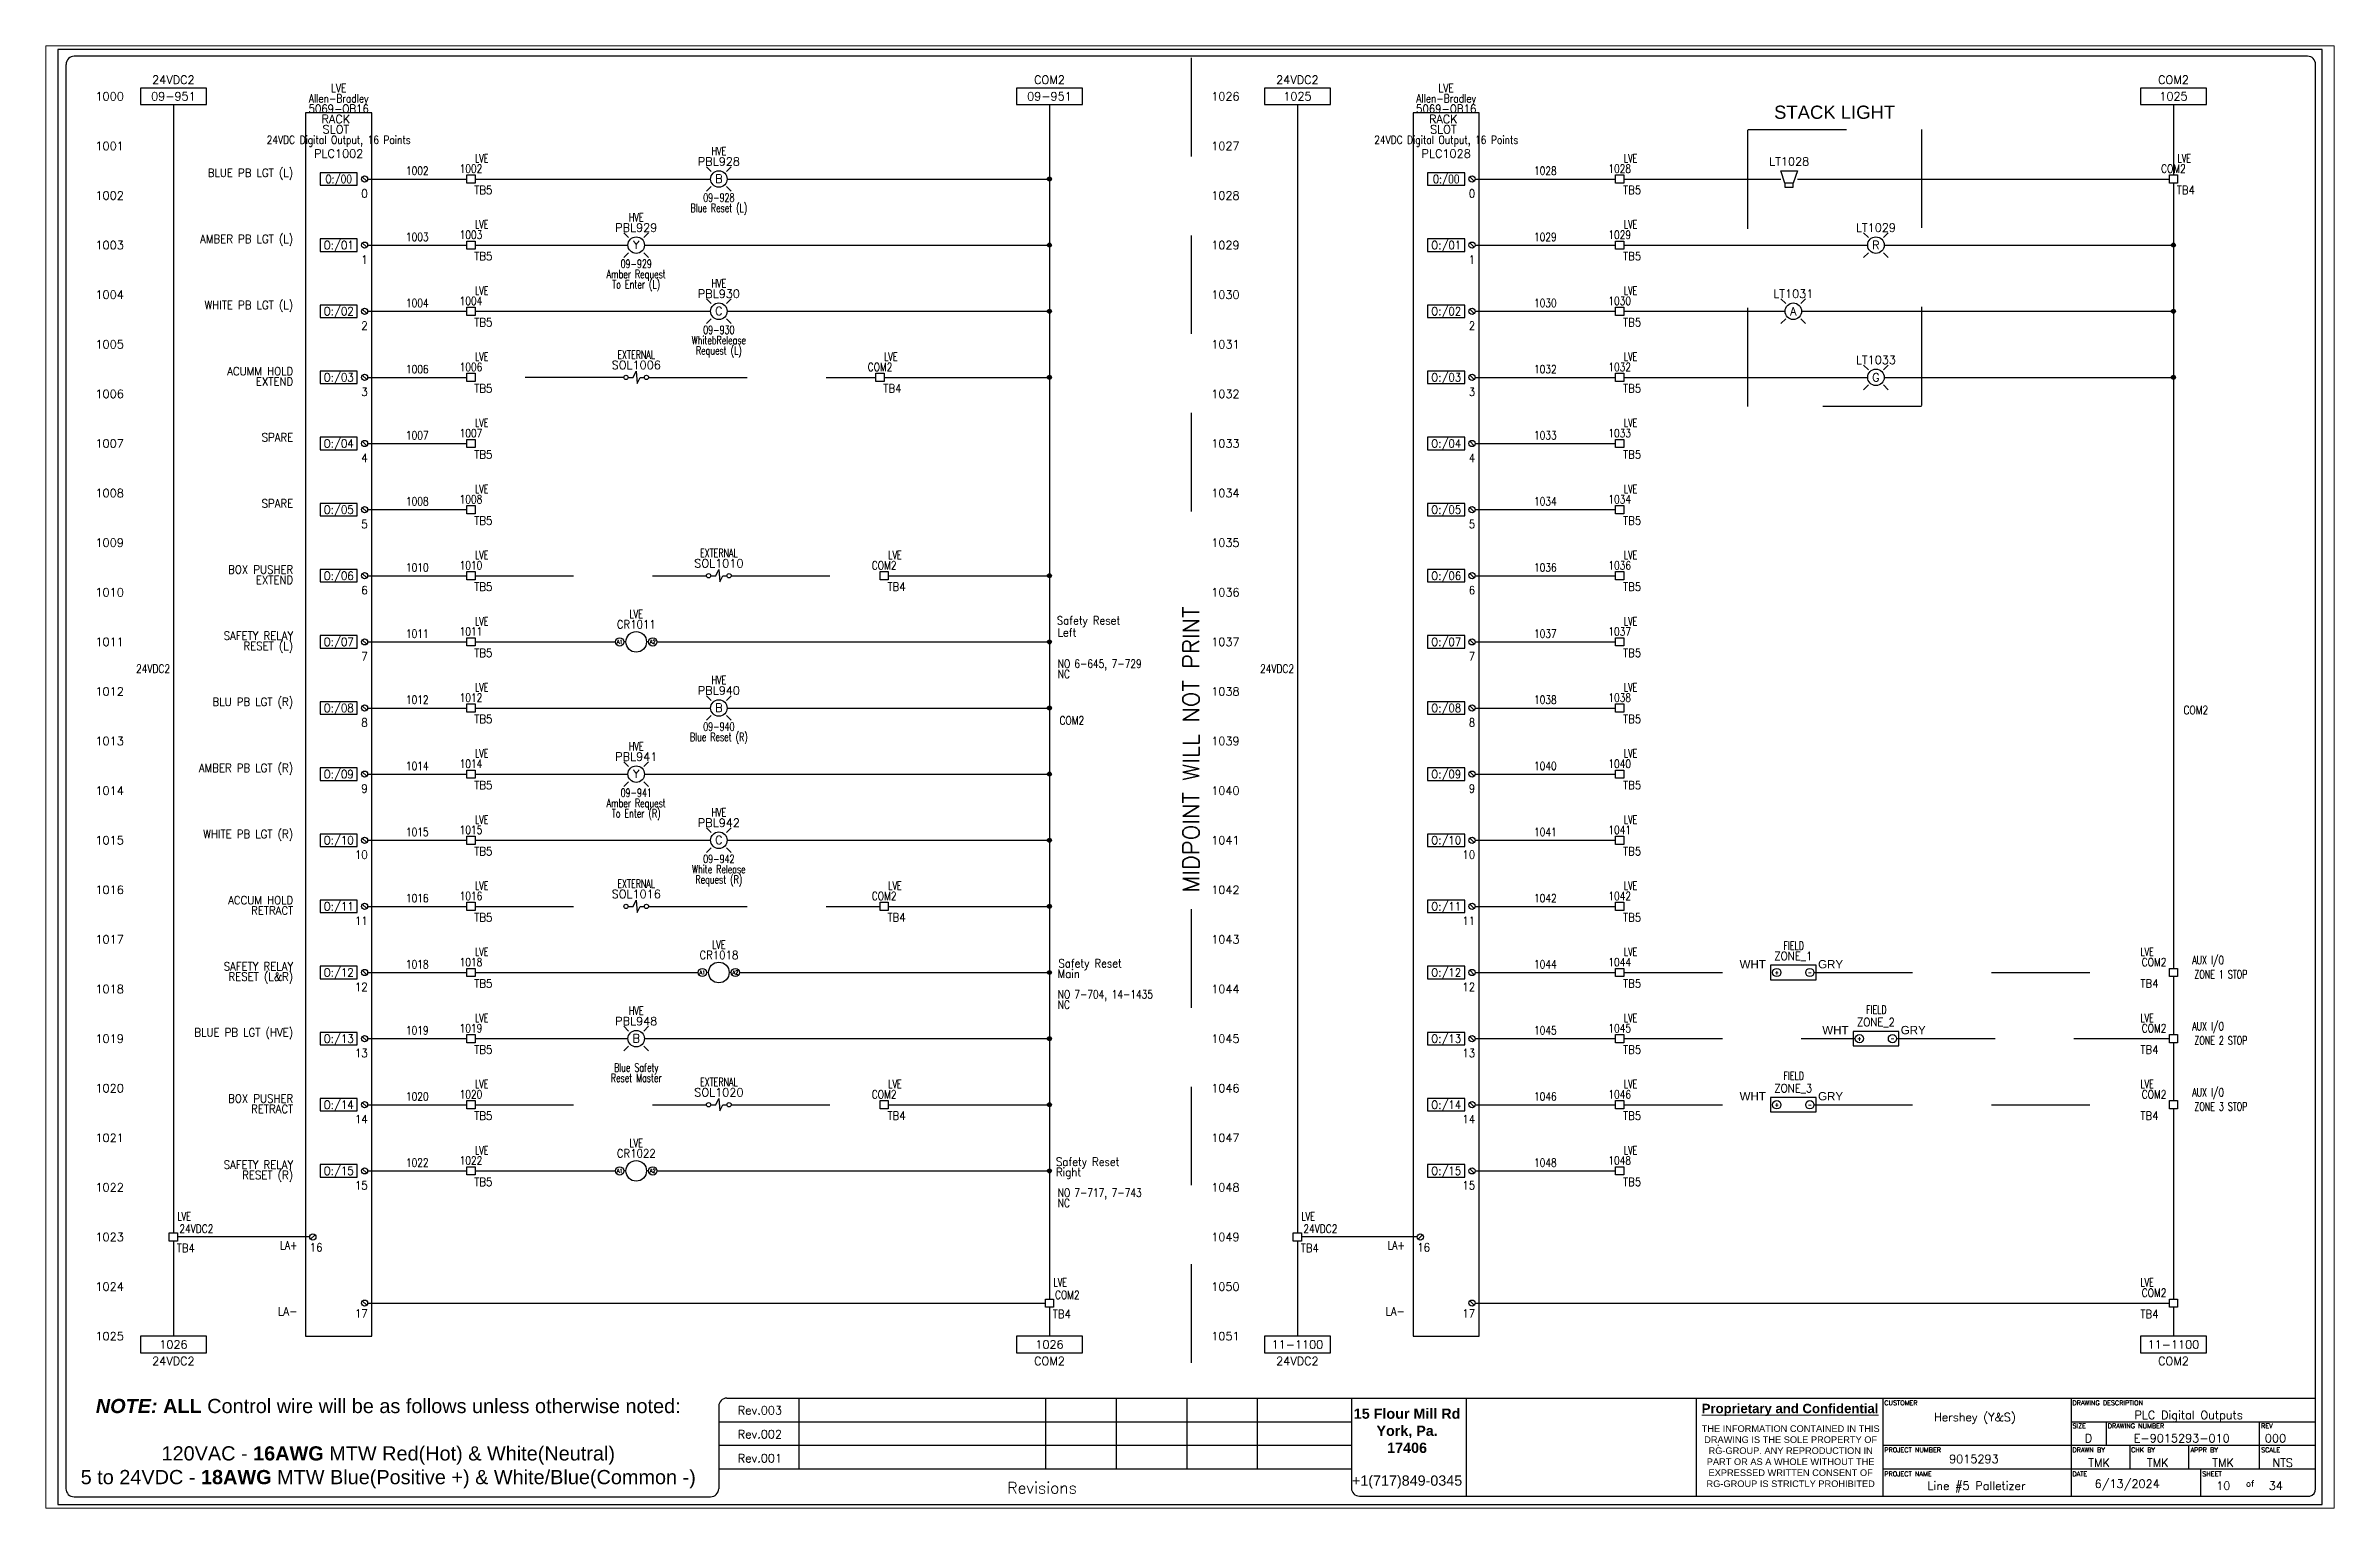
# Paper-space layout 'Layout1' of a CAD drawing. Header units: inches. Extents: x 0.2 to 10.3, y 0.8 to 7.2.
# The model-space entities are those that its viewports show. They can reach past a viewport. Long polylines and large blocks are cut down to what shows.
import ezdxf
from ezdxf.enums import TextEntityAlignment as Align

# ---------------------------------------------------------------- set-up
doc = ezdxf.new("R2010")
doc.units = ezdxf.units.IN
doc.header["$MEASUREMENT"] = 0
doc.linetypes.add('HIDDEN2', pattern=[0.1875, 0.125, -0.0625])
for name, color, linetype in [('BLU_12AWG', 5, 'Continuous'), ('BLU_18AWG', 5, 'Continuous'), ('BLU_WHT_12AWG', 4, 'Continuous'), ('DESC', 150, 'Continuous'), ('DESCCHILD', 20, 'Continuous'), ('GRY_18AWG', 253, 'Continuous'), ('LOC', 8, 'Continuous'), ('LOCBOX', 3, 'HIDDEN2'), ('MISC', 7, 'Continuous'), ('PSYMS', 7, 'Continuous'), ('SYMS', 7, 'Continuous'), ('TAGS', 1, 'Continuous'), ('TB_LABELS', 1, 'Continuous'), ('TERMS', 3, 'Continuous'), ('WHT_18AWG', 7, 'Continuous'), ('WIRENO', 3, 'Continuous'), ('WIREREF', 50, 'Continuous'), ('WIRES', 7, 'Continuous'), ('XREF', 7, 'Continuous'), ('XREFCHILD', 90, 'Continuous')]:
    doc.layers.add(name, color=color, linetype=linetype)
doc.layers.add('MidPoint', color=210, linetype='HIDDEN2', plot=False)
doc.styles.add('Annotative', font='arial.ttf')
doc.styles.add('Fields', font='simplex.shx', dxfattribs={"height": 0.185})
doc.styles.get("Standard").update_dxf_attribs({"font": 'arial.ttf'})
doc.styles.add('Title_Block', font='simplex.shx', dxfattribs={"height": 0.185})
doc.styles.add('WD', font='romans.shx', dxfattribs={"height": 0.185})

psp = doc.layouts.get("Layout1")

msp = doc.modelspace()

# ---------------------------------------------------------------- texts
at = {"style": 'WD'}
for s, p in [('1001', (1, 20.5)), ('1027', (17.875, 20.5)), ('1002', (1, 19.75)), ('1028', (17.875, 19.75)), ('1003', (1, 19)), ('1029', (17.875, 19)), ('1004', (1, 18.25)), ('1030', (17.875, 18.25)), ('1005', (1, 17.5)), ('1031', (17.875, 17.5)), ('1006', (1, 16.75)), ('1032', (17.875, 16.75)), ('1007', (1, 16)), ('1033', (17.875, 16)), ('1008', (1, 15.25)), ('1034', (17.875, 15.25)), ('1009', (1, 14.5)), ('1035', (17.875, 14.5)), ('1010', (1, 13.75)), ('1036', (17.875, 13.75)), ('1011', (1, 13)), ('1037', (17.875, 13)), ('1012', (1, 12.25)), ('1038', (17.875, 12.25)), ('1013', (1, 11.5)), ('1039', (17.875, 11.5)), ('1014', (1, 10.75)), ('1040', (17.875, 10.75)), ('1015', (1, 10)), ('1041', (17.875, 10)), ('1016', (1, 9.25)), ('1042', (17.875, 9.25)), ('1017', (1, 8.5)), ('1043', (17.875, 8.5)), ('1018', (1, 7.75)), ('1044', (17.875, 7.75)), ('1019', (1, 7)), ('1045', (17.875, 7)), ('1020', (1, 6.25)), ('1046', (17.875, 6.25)), ('1021', (1, 5.5)), ('1047', (17.875, 5.5)), ('1022', (1, 4.75)), ('1048', (17.875, 4.75)), ('1023', (1, 4)), ('1049', (17.875, 4)), ('1024', (1, 3.25)), ('1050', (17.875, 3.25)), ('1025', (1, 2.5)), ('1051', (17.875, 2.5))]:
    msp.add_text(s, height=0.125, dxfattribs=at).set_placement(p, align=Align.MIDDLE_RIGHT)
at = {"insert": (0.062, 1.552), "char_height": 0.215, "attachment_point": 1}
msp.add_mtext_dynamic_manual_height_columns('\\pxqc;{\\fArial|b1|i1|c0|p34;NOTE:} {\\fArial|b1|i0|c0|p34;ALL} Control wire will be as follows unless otherwise noted:\\P\\P120VAC - {\\fArial|b1|i0|c0|p34;16AWG} MTW Red(Hot) & White(Neutral)\\P5 to 24VDC - {\\fArial|b1|i0|c0|p34;18AWG} MTW Blue(Positive +) & White/Blue(Common -)', width=9.875, gutter_width=0.9, heights=[0], dxfattribs=at)
at = {"layer": 'LOCBOX'}
msp.add_text('STACK LIGHT', height=0.2, dxfattribs=at).set_placement((26.875, 20.85), align=Align.BOTTOM_CENTER)
at = {"layer": 'PSYMS', "char_height": 0.125, "attachment_point": 1}
for s, insert in [('WHT', (25.438, 8.188)), ('GRY', (26.625, 8.188)), ('WHT', (26.688, 7.192)), ('GRY', (27.875, 7.192)), ('WHT', (25.438, 6.192)), ('GRY', (26.625, 6.192))]:
    msp.add_mtext_dynamic_manual_height_columns(s, width=0.41785, gutter_width=1, heights=[0], dxfattribs=dict(at, insert=insert))

# ---------------------------------------------------------------- blocks, each defined once
blk = doc.blocks.new('RG_Master_Ver_4_2_2')
at = {"color": 3}
for p, q in [((34.028, 21.856), (0.25, 21.856)), ((0.125, 21.734), (0.125, 0.194)), ((34.15, 0.194), (34.15, 21.734)), ((9.998, 1.441), (9.998, 0.194)), ((10.12, 1.563), (34.15, 1.563)), ((11.207, 1.563), (11.207, 0.496)), ((14.942, 1.563), (14.942, 0.496)), ((16.009, 1.563), (16.009, 0.496)), ((17.076, 1.563), (17.076, 0.496)), ((18.143, 1.563), (18.143, 0.496)), ((19.566, 1.563), (19.566, 0.203)), ((21.3, 1.563), (21.3, 0.072)), ((24.781, 1.562), (24.781, 0.072)), ((27.605, 1.563), (27.605, 0.072)), ((30.451, 1.563), (30.451, 0.072)), ((9.998, 1.207), (19.566, 1.207)), ((30.451, 1.207), (34.15, 1.207)), ((30.984, 1.207), (30.984, 0.852)), ((33.297, 1.207), (33.297, 0.852)), ((9.998, 0.852), (19.566, 0.852)), ((25.107, 0.852), (25.117, 0.852)), ((27.605, 0.852), (34.15, 0.852)), ((27.959, 0.852), (27.961, 0.852)), ((31.34, 0.852), (31.34, 0.496)), ((32.229, 0.852), (32.229, 0.496)), ((33.297, 0.852), (33.297, 0.496)), ((9.998, 0.496), (19.566, 0.496)), ((27.605, 0.496), (34.15, 0.496)), ((32.407, 0.496), (32.407, 0.085)), ((0.247, 0.072), (9.875, 0.072)), ((19.689, 0.081), (34.062, 0.081))]:
    blk.add_line(p, q, dxfattribs=at)
blk.add_lwpolyline([(0, -0.044), (34.25, -0.044), (34.25, 21.956), (0, 21.956)], close=True, dxfattribs=at)
for centre, radius, start, end in [((0.25, 21.734), 0.122, 90, 180), ((34.028, 21.734), 0.122, 0, 90), ((10.12, 1.441), 0.122, 90, 180), ((0.247, 0.194), 0.122, 180, 270), ((9.875, 0.194), 0.122, 270, 360), ((19.689, 0.203), 0.122, 180, 270), ((34.035, 0.192), 0.115, 283.6956, 0.7965)]:
    blk.add_arc(centre, radius, start, end, dxfattribs=at)
at = {"layer": 'MidPoint'}
for p, q in [((17.141, 21.831), (17.141, 14.331)), ((17.141, 8.956), (17.141, 1.581))]:
    blk.add_line(p, q, dxfattribs=at)
at = {"style": 'Title_Block'}
for s, width, heights, insert, char_height, attachment_point in [('\\pxqc;Rev.003', 1.24498, [0], (9.998, 1.442), 0.125, 1), ('\\pxqc;Rev.002', 1.24498, [0], (9.998, 1.08), 0.125, 1), ('\\pxqc;Rev.001', 1.24498, [0], (9.998, 0.717), 0.125, 1), ('\\pxqc;Revisions', 9.42628, [0.392], (14.889, 0.206), 0.17145, 5)]:
    blk.add_mtext_dynamic_manual_height_columns(s, width=width, gutter_width=0.857, heights=heights, dxfattribs=dict(at, insert=insert, char_height=char_height, attachment_point=attachment_point))
at = {"color": 3, "insert": (20.409, 1.406), "char_height": 0.14228, "attachment_point": 2}
blk.add_mtext_dynamic_manual_height_columns('{\\fArial|b1|i0|c0|p34;\\H1.08937x;15 Flour Mill Rd\\PYork, Pa. \\P17406}\\P\\P{\\H1.08937x;+1(717)849-0345}', width=1.73509, gutter_width=0.69, heights=[0], dxfattribs=at)
at = {"color": 3, "linetype": 'Continuous', "lineweight": 20, "insert": (26.201, 1.478), "char_height": 0.14228, "width": 2.80179, "attachment_point": 2, "style": 'Annotative'}
blk.add_mtext('{\\fArial|b1|i0|c0|p34;\\LProprietary and Confidential}', dxfattribs=at)
at = {"color": 3, "insert": (26.21, 1.152), "char_height": 0.1, "width": 2.78538, "attachment_point": 2, "style": 'Annotative'}
blk.add_mtext('THE INFORMATION CONTAINED IN THIS DRAWING IS THE SOLE PROPERTY OF RG-GROUP. ANY REPRODUCTION IN PART OR AS A WHOLE WITHOUT THE EXPRESSED WRITTEN CONSENT OF RG-GROUP IS STRICTLY PROHIBITED', dxfattribs=at)
at = {"insert": (30.807, 0.331), "char_height": 0.125, "attachment_point": 1, "style": 'Fields'}
blk.add_mtext('6/13/2024', dxfattribs=at)
at = {"style": 'Fields'}
for tag, p in [('DESCRIPTION_3', (13.116, 1.307)), ('DRN_3', (15.472, 1.307)), ('CHK_3', (16.529, 1.307)), ('APP_3', (17.552, 1.307)), ('DATE_3', (18.829, 1.307)), ('DESCRIPTION_2', (13.116, 0.951)), ('DRN_2', (15.472, 0.951)), ('CHK_2', (16.529, 0.951)), ('APP_2', (17.552, 0.951)), ('DATE_2', (18.829, 0.951)), ('CUSTOMER', (28.997, 1.214)), ('DRAWING_DESC', (32.229, 1.246)), ('DRAWING_#', (32.125, 0.894)), ('DESCRIPTION_1', (13.116, 0.596)), ('DRN_1', (15.472, 0.596)), ('CHK_1', (16.529, 0.596)), ('APP_1', (17.552, 0.596)), ('DATE_1', (18.829, 0.596)), ('PROJECT_#', (28.981, 0.581)), ('SIZE', (30.715, 0.894)), ('REV', (33.543, 0.894)), ('DRN_BY', (30.875, 0.524)), ('CHK_BY', (31.762, 0.524)), ('APP_BY', (32.75, 0.524)), ('SCALE', (33.652, 0.524)), ('PROJECT_NAME', (29.021, 0.176)), ('SHEETNUM', (32.753, 0.176)), ('TTL_SHTS', (33.547, 0.176))]:
    blk.add_attdef(tag, text='', height=0.125, dxfattribs=at).set_placement(p, align=Align.CENTER)
at = {"style": 'Fields', "flags": 9}
blk.add_attdef('WD_TB', (9.953, 0.194), '', height=0.0638, dxfattribs=at)
at = {"layer": 'MidPoint', "insert": (17.016, 9.206), "char_height": 0.25, "attachment_point": 1, "rotation": 90, "style": 'Fields'}
blk.add_mtext_dynamic_manual_height_columns('MIDPOINT WILL NOT PRINT', width=5.375, gutter_width=0.575, heights=[0], dxfattribs=at)
at = {"layer": 'TB_LABELS', "style": 'WD'}
for s, height, p in [('CUSTOMER', 0.0711, (27.627, 1.528)), ('DRAWING DESCRIPTION', 0.07114, (30.472, 1.528)), ('SIZE', 0.0711, (30.472, 1.179)), ('DRAWING NUMBER', 0.07114, (31.006, 1.179)), ('REV', 0.0711, (33.325, 1.179)), ('PROJECT NUMBER', 0.07114, (27.627, 0.816)), ('DRAWN BY', 0.0711, (30.472, 0.816)), ('CHK BY', 0.0711, (31.359, 0.816)), ('APPR BY', 0.0711, (32.258, 0.816)), ('SCALE', 0.0711, (33.325, 0.816)), ('PROJECT NAME', 0.07114, (27.627, 0.453)), ('DATE', 0.0711, (30.472, 0.453)), ('SHEET', 0.0711, (32.436, 0.453)), ('of', 0.0925, (33.098, 0.318))]:
    blk.add_text(s, height=height, dxfattribs=at).set_placement(p, align=Align.TOP_LEFT)
blk = doc.blocks.new('WD_MLRH')
at = {"style": 'WD'}
blk.add_attdef('RUNGFIRST', text='', height=0.125, dxfattribs=at).set_placement((-0.25, 0), align=Align.MIDDLE_RIGHT)
at = {"style": 'WD', "flags": 1}
for tag, p in [('WIRE-START', (-0.25, -0.356)), ('RUNGHORV', (-0.25, -0.127)), ('WIREMODE', (-0.25, -0.281)), ('RUNGDIST', (-0.25, -0.2)), ('RUNGCNT', (-0.25, -0.237)), ('RUNGINC', (-0.25, -0.163)), ('WIREFMT', (-0.25, -0.321)), ('WIRE-GSUF', (-0.25, -0.396)), ('PH3SPACE', (-0.25, -0.437))]:
    blk.add_attdef(tag, text='', height=0.025, dxfattribs=at).set_placement(p, align=Align.RIGHT)
blk = doc.blocks.new('HA2D1_REF_1')
for p, q in [((0, 0.25), (0, 0)), ((1, 0.25), (0, 0.25)), ((0, 0), (1, 0)), ((1, 0), (1, 0.25))]:
    blk.add_line(p, q)
at = {"style": 'WD'}
for tag, p in [('DESC1', (0.5, 0.3125)), ('XREF', (0.5, 0.0625))]:
    blk.add_attdef(tag, text='', height=0.125, dxfattribs=at).set_placement(p, align=Align.CENTER)
at = {"style": 'WD', "flags": 1}
blk.add_attdef('SIGCODE', text='', height=0.125, dxfattribs=at).set_placement((0.5, -0.125), align=Align.CENTER)
blk = doc.blocks.new('HA2S1_REF_1')
for p, q in [((0, 0.25), (0, 0)), ((1, 0.25), (0, 0.25)), ((0, 0), (1, 0)), ((1, 0), (1, 0.25))]:
    blk.add_line(p, q)
at = {"style": 'WD', "flags": 1}
blk.add_attdef('SIGCODE', text='', height=0.125, dxfattribs=at).set_placement((0.5, 0.3125), align=Align.CENTER)
at = {"style": 'WD'}
for tag, p in [('XREF', (0.5, 0.0625)), ('DESC1', (0.5, -0.1875))]:
    blk.add_attdef(tag, text='', height=0.125, dxfattribs=at).set_placement(p, align=Align.CENTER)
blk = doc.blocks.new('PLCIO_FD2')
at = {"layer": 'SYMS'}
for p, q in [((0.5, 1), (-0.5, 1)), ((-0.5, 1), (-0.5, -17.5)), ((0.5, -17.5), (0.5, 1)), ((0.281, 0.094), (-0.281, 0.094)), ((-0.281, 0.094), (-0.281, -0.094)), ((0.281, -0.094), (0.281, 0.094)), ((0.357, 0.033), (0.424, -0.033)), ((-0.281, -0.094), (0.281, -0.094)), ((0.281, -0.906), (-0.281, -0.906)), ((-0.281, -0.906), (-0.281, -1.094)), ((0.281, -1.094), (0.281, -0.906)), ((0.357, -0.967), (0.424, -1.033)), ((-0.281, -1.094), (0.281, -1.094)), ((0.281, -1.906), (-0.281, -1.906)), ((-0.281, -1.906), (-0.281, -2.094)), ((0.281, -2.094), (0.281, -1.906)), ((0.357, -1.967), (0.424, -2.033)), ((-0.281, -2.094), (0.281, -2.094)), ((0.281, -2.906), (-0.281, -2.906)), ((-0.281, -2.906), (-0.281, -3.094)), ((-0.281, -3.094), (0.281, -3.094)), ((0.281, -3.094), (0.281, -2.906)), ((0.357, -2.967), (0.424, -3.033)), ((0.281, -3.906), (-0.281, -3.906)), ((-0.281, -3.906), (-0.281, -4.094)), ((-0.281, -4.094), (0.281, -4.094)), ((0.281, -4.094), (0.281, -3.906)), ((0.357, -3.967), (0.424, -4.033)), ((0.281, -4.906), (-0.281, -4.906)), ((-0.281, -4.906), (-0.281, -5.094)), ((-0.281, -5.094), (0.281, -5.094)), ((0.281, -5.094), (0.281, -4.906)), ((0.357, -4.967), (0.424, -5.033)), ((0.281, -5.906), (-0.281, -5.906)), ((-0.281, -5.906), (-0.281, -6.094)), ((-0.281, -6.094), (0.281, -6.094)), ((0.281, -6.094), (0.281, -5.906)), ((0.357, -5.967), (0.424, -6.033)), ((0.281, -6.906), (-0.281, -6.906)), ((-0.281, -6.906), (-0.281, -7.094)), ((0.281, -7.094), (0.281, -6.906)), ((-0.281, -7.094), (0.281, -7.094)), ((0.357, -6.967), (0.424, -7.033)), ((0.281, -7.906), (-0.281, -7.906)), ((-0.281, -7.906), (-0.281, -8.094)), ((0.281, -8.094), (0.281, -7.906)), ((-0.281, -8.094), (0.281, -8.094)), ((0.357, -7.967), (0.424, -8.033)), ((0.281, -8.906), (-0.281, -8.906)), ((-0.281, -8.906), (-0.281, -9.094)), ((0.281, -9.094), (0.281, -8.906)), ((0.357, -8.967), (0.424, -9.033)), ((-0.281, -9.094), (0.281, -9.094)), ((0.281, -9.906), (-0.281, -9.906)), ((-0.281, -9.906), (-0.281, -10.094)), ((0.281, -10.094), (0.281, -9.906)), ((0.357, -9.967), (0.424, -10.033)), ((-0.281, -10.094), (0.281, -10.094)), ((0.281, -10.906), (-0.281, -10.906)), ((-0.281, -10.906), (-0.281, -11.094)), ((0.281, -11.094), (0.281, -10.906)), ((0.357, -10.967), (0.424, -11.033)), ((-0.281, -11.094), (0.281, -11.094)), ((0.281, -11.906), (-0.281, -11.906)), ((-0.281, -11.906), (-0.281, -12.094)), ((-0.281, -12.094), (0.281, -12.094)), ((0.281, -12.094), (0.281, -11.906)), ((0.357, -11.967), (0.424, -12.033)), ((0.281, -12.906), (-0.281, -12.906)), ((-0.281, -12.906), (-0.281, -13.094)), ((-0.281, -13.094), (0.281, -13.094)), ((0.281, -13.094), (0.281, -12.906)), ((0.357, -12.967), (0.424, -13.033)), ((0.281, -13.906), (-0.281, -13.906)), ((-0.281, -13.906), (-0.281, -14.094)), ((-0.281, -14.094), (0.281, -14.094)), ((0.281, -14.094), (0.281, -13.906)), ((0.357, -13.967), (0.424, -14.033)), ((0.281, -14.906), (-0.281, -14.906)), ((-0.281, -14.906), (-0.281, -15.094)), ((-0.281, -15.094), (0.281, -15.094)), ((0.281, -15.094), (0.281, -14.906)), ((0.357, -14.967), (0.424, -15.033)), ((-0.357, -15.967), (-0.424, -16.033)), ((0.357, -16.967), (0.424, -17.033)), ((-0.5, -17.5), (0.5, -17.5))]:
    blk.add_line(p, q, dxfattribs=at)
for centre in [(0.391, 0), (0.391, -1), (0.391, -2), (0.391, -3), (0.391, -4), (0.391, -5), (0.391, -6), (0.391, -7), (0.391, -8), (0.391, -9), (0.391, -10), (0.391, -11), (0.391, -12), (0.391, -13), (0.391, -14), (0.391, -15), (-0.391, -16), (0.391, -17)]:
    blk.add_circle(centre, 0.0469, dxfattribs=at)
at = {"layer": 'SYMS', "style": 'WD'}
for tag, width, p in [('INST', 0.8, (0, 1.482)), ('LOC', 0.8, (0, 1.312)), ('MFG', 0.8, (0, 1.156)), ('CAT', 0.9, (0, 1)), ('DESC', 0.8, (0, 0.53))]:
    blk.add_attdef(tag, text='', height=0.125, dxfattribs=dict(at, width=width)).set_placement(p, align=Align.CENTER)
at = {"layer": 'SYMS', "linetype": 'Continuous', "style": 'WD', "flags": 9}
blk.add_attdef('ASSYCODE', text='', height=0.01, dxfattribs=at).set_placement((0.23, 1.071), align=Align.CENTER)
at = {"layer": 'SYMS', "style": 'WD'}
for tag, p in [('LINE1', (0, 0.844)), ('LINE2', (0, 0.688)), ('TAG', (0, 0.322))]:
    blk.add_attdef(tag, text='', height=0.125, dxfattribs=at).set_placement(p, align=Align.CENTER)
at = {"layer": 'SYMS', "style": 'WD', "width": 0.9}
for tag, p in [('DESCB01', (-0.688, -0.125)), ('DESCA01', (-0.688, 0.031)), ('DESCC01', (-0.688, -0.281)), ('DESCD01', (-0.688, -0.438)), ('DESCE01', (-0.688, -0.594)), ('DESCB02', (-0.688, -1.125)), ('DESCA02', (-0.688, -0.969)), ('DESCC02', (-0.688, -1.281)), ('DESCD02', (-0.688, -1.438)), ('DESCE02', (-0.688, -1.594)), ('DESCB03', (-0.688, -2.125)), ('DESCA03', (-0.688, -1.969)), ('DESCC03', (-0.688, -2.281)), ('DESCD03', (-0.688, -2.438)), ('DESCE03', (-0.688, -2.594)), ('DESCB04', (-0.688, -3.125)), ('DESCA04', (-0.688, -2.969)), ('DESCC04', (-0.688, -3.281)), ('DESCD04', (-0.688, -3.438)), ('DESCE04', (-0.688, -3.594)), ('DESCB05', (-0.688, -4.125)), ('DESCA05', (-0.688, -3.969)), ('DESCC05', (-0.688, -4.281)), ('DESCD05', (-0.688, -4.438)), ('DESCE05', (-0.688, -4.594)), ('DESCA06', (-0.688, -4.969)), ('DESCB06', (-0.688, -5.125)), ('DESCC06', (-0.688, -5.281)), ('DESCD06', (-0.688, -5.438)), ('DESCE06', (-0.688, -5.594)), ('DESCA07', (-0.688, -5.969)), ('DESCB07', (-0.688, -6.125)), ('DESCC07', (-0.688, -6.281)), ('DESCD07', (-0.688, -6.438)), ('DESCE07', (-0.688, -6.594)), ('DESCA08', (-0.688, -6.969)), ('DESCB08', (-0.688, -7.125)), ('DESCC08', (-0.688, -7.281)), ('DESCD08', (-0.688, -7.438)), ('DESCE08', (-0.688, -7.594)), ('DESCA09', (-0.688, -7.969)), ('DESCB09', (-0.688, -8.125)), ('DESCC09', (-0.688, -8.281)), ('DESCD09', (-0.688, -8.438)), ('DESCE09', (-0.688, -8.594)), ('DESCA10', (-0.688, -8.969)), ('DESCB10', (-0.688, -9.125)), ('DESCC10', (-0.688, -9.281)), ('DESCD10', (-0.688, -9.438)), ('DESCE10', (-0.688, -9.594)), ('DESCB11', (-0.688, -10.125)), ('DESCA11', (-0.688, -9.969)), ('DESCC11', (-0.688, -10.281)), ('DESCD11', (-0.688, -10.438)), ('DESCE11', (-0.688, -10.594)), ('DESCB12', (-0.688, -11.125)), ('DESCA12', (-0.688, -10.969)), ('DESCC12', (-0.688, -11.281)), ('DESCD12', (-0.688, -11.438)), ('DESCE12', (-0.688, -11.594)), ('DESCB13', (-0.688, -12.125)), ('DESCA13', (-0.688, -11.969)), ('DESCC13', (-0.688, -12.281)), ('DESCD13', (-0.688, -12.438)), ('DESCE13', (-0.688, -12.594)), ('DESCB14', (-0.688, -13.125)), ('DESCA14', (-0.688, -12.969)), ('DESCC14', (-0.688, -13.281)), ('DESCD14', (-0.688, -13.438)), ('DESCE14', (-0.688, -13.594)), ('DESCA15', (-0.688, -13.969)), ('DESCB15', (-0.688, -14.125)), ('DESCC15', (-0.688, -14.281)), ('DESCD15', (-0.688, -14.438)), ('DESCE15', (-0.688, -14.594)), ('DESCA16', (-0.688, -14.969)), ('DESCB16', (-0.688, -15.125)), ('DESCC16', (-0.688, -15.281)), ('DESCD16', (-0.688, -15.438)), ('DESCE16', (-0.688, -15.594))]:
    blk.add_attdef(tag, text='', height=0.125, dxfattribs=at).set_placement(p, align=Align.RIGHT)
at = {"layer": 'SYMS', "style": 'WD'}
for tag, width, p in [('TAGA01', 0.8, (0, 0)), ('TAGA02', 0.9, (0, -1)), ('TAGA03', 0.9, (0, -2)), ('TAGA04', 0.9, (0, -3)), ('TAGA05', 0.9, (0, -4)), ('TAGA06', 0.9, (0, -5)), ('TAGA07', 0.9, (0, -6)), ('TAGA08', 0.9, (0, -7)), ('TAGA09', 0.9, (0, -8)), ('TAGA10', 0.9, (0, -9)), ('TAGA11', 0.9, (0, -10)), ('TAGA12', 0.9, (0, -11)), ('TAGA13', 0.9, (0, -12)), ('TAGA14', 0.9, (0, -13)), ('TAGA15', 0.9, (0, -14)), ('TAGA16', 0.9, (0, -15))]:
    blk.add_attdef(tag, text='', height=0.125, dxfattribs=dict(at, width=width)).set_placement(p, align=Align.MIDDLE_CENTER)
at = {"layer": 'SYMS', "style": 'WD', "flags": 1}
for tag, p in [('X1TERM01', (0.438, 0)), ('X1TERM02', (0.438, -1)), ('X1TERM03', (0.438, -2)), ('X1TERM04', (0.438, -3)), ('X1TERM05', (0.438, -4)), ('X1TERM06', (0.438, -5)), ('X1TERM07', (0.438, -6)), ('X1TERM08', (0.438, -7)), ('X1TERM09', (0.438, -8)), ('X1TERM10', (0.438, -9)), ('X1TERM11', (0.438, -10)), ('X1TERM12', (0.438, -11)), ('X1TERM13', (0.438, -12)), ('X1TERM14', (0.438, -13)), ('X1TERM15', (0.438, -14)), ('X1TERM16', (0.438, -15)), ('X4TERM17', (-0.438, -16)), ('X1TERM18', (0.438, -17))]:
    blk.add_attdef(tag, p, '', height=0.01, dxfattribs=at)
at = {"layer": 'SYMS', "style": 'WD'}
for tag, width, p in [('TERM01', 0.9, (0.438, -0.156)), ('TERM02', 0.9, (0.438, -1.156)), ('TERM03', 0.9, (0.438, -2.156)), ('TERM04', 0.9, (0.438, -3.156)), ('TERM05', 0.9, (0.438, -4.156)), ('TERM06', 0.9, (0.438, -5.156)), ('TERM07', 0.9, (0.438, -6.156)), ('TERM08', 0.9, (0.438, -7.156)), ('TERM09', 0.9, (0.438, -8.156)), ('TERM10', 0.9, (0.438, -9.156)), ('TERM11', 0.9, (0.438, -10.156)), ('TERM12', 0.9, (0.438, -11.156)), ('TERM13', 0.9, (0.438, -12.156)), ('TERM14', 0.9, (0.438, -13.156)), ('TERM15', 0.9, (0.438, -14.156)), ('TERM16', 0.9, (0.438, -15.156)), ('TERMDESC17', 0.8, (-0.625, -16.062)), ('TERMDESC18', 0.9, (-0.625, -17.062)), ('TERM18', 0.9, (0.438, -17.094))]:
    blk.add_attdef(tag, text='', height=0.125, dxfattribs=dict(at, width=width)).set_placement(p, align=Align.TOP_RIGHT)
at = {"layer": 'SYMS', "style": 'WD', "width": 0.9}
for tag, p in [('TERMDESC01', (0.625, -0.062)), ('TERMDESC02', (0.625, -1.062)), ('TERMDESC03', (0.625, -2.062)), ('TERMDESC04', (0.625, -3.062)), ('TERMDESC05', (0.625, -4.062)), ('TERMDESC06', (0.625, -5.062)), ('TERMDESC07', (0.625, -6.062)), ('TERMDESC08', (0.625, -7.062)), ('TERMDESC09', (0.625, -8.062)), ('TERMDESC10', (0.625, -9.062)), ('TERMDESC11', (0.625, -10.062)), ('TERMDESC12', (0.625, -11.062)), ('TERMDESC13', (0.625, -12.062)), ('TERMDESC14', (0.625, -13.062)), ('TERMDESC15', (0.625, -14.062)), ('TERMDESC16', (0.625, -15.062)), ('TERM17', (-0.438, -16.094))]:
    blk.add_attdef(tag, text='', height=0.125, dxfattribs=at).set_placement(p, align=Align.TOP_LEFT)
blk = doc.blocks.new('PLCIO_16D3')
at = {"layer": 'SYMS'}
for p, q in [((0.5, 1), (-0.5, 1)), ((-0.5, 1), (-0.5, -17.5)), ((0.5, -17.5), (0.5, 1)), ((0.281, 0.094), (-0.281, 0.094)), ((-0.281, 0.094), (-0.281, -0.094)), ((0.281, -0.094), (0.281, 0.094)), ((0.357, 0.033), (0.424, -0.033)), ((-0.281, -0.094), (0.281, -0.094)), ((0.281, -0.906), (-0.281, -0.906)), ((-0.281, -0.906), (-0.281, -1.094)), ((0.281, -1.094), (0.281, -0.906)), ((0.357, -0.967), (0.424, -1.033)), ((-0.281, -1.094), (0.281, -1.094)), ((0.281, -1.906), (-0.281, -1.906)), ((-0.281, -1.906), (-0.281, -2.094)), ((0.281, -2.094), (0.281, -1.906)), ((0.357, -1.967), (0.424, -2.033)), ((-0.281, -2.094), (0.281, -2.094)), ((0.281, -2.906), (-0.281, -2.906)), ((-0.281, -2.906), (-0.281, -3.094)), ((-0.281, -3.094), (0.281, -3.094)), ((0.281, -3.094), (0.281, -2.906)), ((0.357, -2.967), (0.424, -3.033)), ((0.281, -3.906), (-0.281, -3.906)), ((-0.281, -3.906), (-0.281, -4.094)), ((-0.281, -4.094), (0.281, -4.094)), ((0.281, -4.094), (0.281, -3.906)), ((0.357, -3.967), (0.424, -4.033)), ((0.281, -4.906), (-0.281, -4.906)), ((-0.281, -4.906), (-0.281, -5.094)), ((-0.281, -5.094), (0.281, -5.094)), ((0.281, -5.094), (0.281, -4.906)), ((0.357, -4.967), (0.424, -5.033)), ((0.281, -5.906), (-0.281, -5.906)), ((-0.281, -5.906), (-0.281, -6.094)), ((-0.281, -6.094), (0.281, -6.094)), ((0.281, -6.094), (0.281, -5.906)), ((0.357, -5.967), (0.424, -6.033)), ((0.281, -6.906), (-0.281, -6.906)), ((-0.281, -6.906), (-0.281, -7.094)), ((0.281, -7.094), (0.281, -6.906)), ((-0.281, -7.094), (0.281, -7.094)), ((0.357, -6.967), (0.424, -7.033)), ((0.281, -7.906), (-0.281, -7.906)), ((-0.281, -7.906), (-0.281, -8.094)), ((0.281, -8.094), (0.281, -7.906)), ((-0.281, -8.094), (0.281, -8.094)), ((0.357, -7.967), (0.424, -8.033)), ((0.281, -8.906), (-0.281, -8.906)), ((-0.281, -8.906), (-0.281, -9.094)), ((0.281, -9.094), (0.281, -8.906)), ((0.357, -8.967), (0.424, -9.033)), ((-0.281, -9.094), (0.281, -9.094)), ((0.281, -9.906), (-0.281, -9.906)), ((-0.281, -9.906), (-0.281, -10.094)), ((0.281, -10.094), (0.281, -9.906)), ((0.357, -9.967), (0.424, -10.033)), ((-0.281, -10.094), (0.281, -10.094)), ((0.281, -10.906), (-0.281, -10.906)), ((-0.281, -10.906), (-0.281, -11.094)), ((0.281, -11.094), (0.281, -10.906)), ((0.357, -10.967), (0.424, -11.033)), ((-0.281, -11.094), (0.281, -11.094)), ((0.281, -11.906), (-0.281, -11.906)), ((-0.281, -11.906), (-0.281, -12.094)), ((-0.281, -12.094), (0.281, -12.094)), ((0.281, -12.094), (0.281, -11.906)), ((0.357, -11.967), (0.424, -12.033)), ((0.281, -12.906), (-0.281, -12.906)), ((-0.281, -12.906), (-0.281, -13.094)), ((-0.281, -13.094), (0.281, -13.094)), ((0.281, -13.094), (0.281, -12.906)), ((0.357, -12.967), (0.424, -13.033)), ((0.281, -13.906), (-0.281, -13.906)), ((-0.281, -13.906), (-0.281, -14.094)), ((-0.281, -14.094), (0.281, -14.094)), ((0.281, -14.094), (0.281, -13.906)), ((0.357, -13.967), (0.424, -14.033)), ((0.281, -14.906), (-0.281, -14.906)), ((-0.281, -14.906), (-0.281, -15.094)), ((-0.281, -15.094), (0.281, -15.094)), ((0.281, -15.094), (0.281, -14.906)), ((0.357, -14.967), (0.424, -15.033)), ((-0.357, -15.967), (-0.424, -16.033)), ((0.357, -16.967), (0.424, -17.033)), ((-0.5, -17.5), (0.5, -17.5))]:
    blk.add_line(p, q, dxfattribs=at)
for centre in [(0.391, 0), (0.391, -1), (0.391, -2), (0.391, -3), (0.391, -4), (0.391, -5), (0.391, -6), (0.391, -7), (0.391, -8), (0.391, -9), (0.391, -10), (0.391, -11), (0.391, -12), (0.391, -13), (0.391, -14), (0.391, -15), (-0.391, -16), (0.391, -17)]:
    blk.add_circle(centre, 0.0469, dxfattribs=at)
at = {"layer": 'SYMS', "style": 'WD'}
for tag, width, p in [('INST', 0.8, (0, 1.482)), ('LOC', 0.8, (0, 1.312)), ('MFG', 0.8, (0, 1.156)), ('CAT', 0.9, (0, 1)), ('DESC', 0.8, (0, 0.53))]:
    blk.add_attdef(tag, text='', height=0.125, dxfattribs=dict(at, width=width)).set_placement(p, align=Align.CENTER)
at = {"layer": 'SYMS', "linetype": 'Continuous', "style": 'WD', "flags": 9}
blk.add_attdef('ASSYCODE', text='', height=0.01, dxfattribs=at).set_placement((0.23, 1.071), align=Align.CENTER)
at = {"layer": 'SYMS', "style": 'WD'}
for tag, p in [('LINE1', (0, 0.844)), ('LINE2', (0, 0.688)), ('TAG', (0, 0.322))]:
    blk.add_attdef(tag, text='', height=0.125, dxfattribs=at).set_placement(p, align=Align.CENTER)
at = {"layer": 'SYMS', "style": 'WD', "width": 0.9}
for tag, p in [('DESCB01', (-0.688, -0.125)), ('DESCA01', (-0.688, 0.031)), ('DESCC01', (-0.688, -0.281)), ('DESCD01', (-0.688, -0.438)), ('DESCE01', (-0.688, -0.594)), ('DESCB02', (-0.688, -1.125)), ('DESCA02', (-0.688, -0.969)), ('DESCC02', (-0.688, -1.281)), ('DESCD02', (-0.688, -1.438)), ('DESCE02', (-0.688, -1.594)), ('DESCB03', (-0.688, -2.125)), ('DESCA03', (-0.688, -1.969)), ('DESCC03', (-0.688, -2.281)), ('DESCD03', (-0.688, -2.438)), ('DESCE03', (-0.688, -2.594)), ('DESCB04', (-0.688, -3.125)), ('DESCA04', (-0.688, -2.969)), ('DESCC04', (-0.688, -3.281)), ('DESCD04', (-0.688, -3.438)), ('DESCE04', (-0.688, -3.594)), ('DESCB05', (-0.688, -4.125)), ('DESCA05', (-0.688, -3.969)), ('DESCC05', (-0.688, -4.281)), ('DESCD05', (-0.688, -4.438)), ('DESCE05', (-0.688, -4.594)), ('DESCA06', (-0.688, -4.969)), ('DESCB06', (-0.688, -5.125)), ('DESCC06', (-0.688, -5.281)), ('DESCD06', (-0.688, -5.438)), ('DESCE06', (-0.688, -5.594)), ('DESCA07', (-0.688, -5.969)), ('DESCB07', (-0.688, -6.125)), ('DESCC07', (-0.688, -6.281)), ('DESCD07', (-0.688, -6.438)), ('DESCE07', (-0.688, -6.594)), ('DESCA08', (-0.688, -6.969)), ('DESCB08', (-0.688, -7.125)), ('DESCC08', (-0.688, -7.281)), ('DESCD08', (-0.688, -7.438)), ('DESCE08', (-0.688, -7.594)), ('DESCA09', (-0.688, -7.969)), ('DESCB09', (-0.688, -8.125)), ('DESCC09', (-0.688, -8.281)), ('DESCD09', (-0.688, -8.438)), ('DESCE09', (-0.688, -8.594)), ('DESCA10', (-0.688, -8.969)), ('DESCB10', (-0.688, -9.125)), ('DESCC10', (-0.688, -9.281)), ('DESCD10', (-0.688, -9.438)), ('DESCE10', (-0.688, -9.594)), ('DESCB11', (-0.688, -10.125)), ('DESCA11', (-0.688, -9.969)), ('DESCC11', (-0.688, -10.281)), ('DESCD11', (-0.688, -10.438)), ('DESCE11', (-0.688, -10.594)), ('DESCB12', (-0.688, -11.125)), ('DESCA12', (-0.688, -10.969)), ('DESCC12', (-0.688, -11.281)), ('DESCD12', (-0.688, -11.438)), ('DESCE12', (-0.688, -11.594)), ('DESCB13', (-0.688, -12.125)), ('DESCA13', (-0.688, -11.969)), ('DESCC13', (-0.688, -12.281)), ('DESCD13', (-0.688, -12.438)), ('DESCE13', (-0.688, -12.594)), ('DESCB14', (-0.688, -13.125)), ('DESCA14', (-0.688, -12.969)), ('DESCC14', (-0.688, -13.281)), ('DESCD14', (-0.688, -13.438)), ('DESCE14', (-0.688, -13.594)), ('DESCA15', (-0.688, -13.969)), ('DESCB15', (-0.688, -14.125)), ('DESCC15', (-0.688, -14.281)), ('DESCD15', (-0.688, -14.438)), ('DESCE15', (-0.688, -14.594)), ('DESCA16', (-0.688, -14.969)), ('DESCB16', (-0.688, -15.125)), ('DESCC16', (-0.688, -15.281)), ('DESCD16', (-0.688, -15.438)), ('DESCE16', (-0.688, -15.594))]:
    blk.add_attdef(tag, text='', height=0.125, dxfattribs=at).set_placement(p, align=Align.RIGHT)
at = {"layer": 'SYMS', "style": 'WD'}
for tag, width, p in [('TAGA01', 0.8, (0, 0)), ('TAGA02', 0.9, (0, -1)), ('TAGA03', 0.9, (0, -2)), ('TAGA04', 0.9, (0, -3)), ('TAGA05', 0.9, (0, -4)), ('TAGA06', 0.9, (0, -5)), ('TAGA07', 0.9, (0, -6)), ('TAGA08', 0.9, (0, -7)), ('TAGA09', 0.9, (0, -8)), ('TAGA10', 0.9, (0, -9)), ('TAGA11', 0.9, (0, -10)), ('TAGA12', 0.9, (0, -11)), ('TAGA13', 0.9, (0, -12)), ('TAGA14', 0.9, (0, -13)), ('TAGA15', 0.9, (0, -14)), ('TAGA16', 0.9, (0, -15))]:
    blk.add_attdef(tag, text='', height=0.125, dxfattribs=dict(at, width=width)).set_placement(p, align=Align.MIDDLE_CENTER)
at = {"layer": 'SYMS', "style": 'WD', "flags": 1}
for tag, p in [('X1TERM01', (0.438, 0)), ('X1TERM02', (0.438, -1)), ('X1TERM03', (0.438, -2)), ('X1TERM04', (0.438, -3)), ('X1TERM05', (0.438, -4)), ('X1TERM06', (0.438, -5)), ('X1TERM07', (0.438, -6)), ('X1TERM08', (0.438, -7)), ('X1TERM09', (0.438, -8)), ('X1TERM10', (0.438, -9)), ('X1TERM11', (0.438, -10)), ('X1TERM12', (0.438, -11)), ('X1TERM13', (0.438, -12)), ('X1TERM14', (0.438, -13)), ('X1TERM15', (0.438, -14)), ('X1TERM16', (0.438, -15)), ('X4TERM17', (-0.438, -16)), ('X1TERM18', (0.438, -17))]:
    blk.add_attdef(tag, p, '', height=0.01, dxfattribs=at)
at = {"layer": 'SYMS', "style": 'WD'}
for tag, width, p in [('TERM01', 0.9, (0.438, -0.156)), ('TERM02', 0.9, (0.438, -1.156)), ('TERM03', 0.9, (0.438, -2.156)), ('TERM04', 0.9, (0.438, -3.156)), ('TERM05', 0.9, (0.438, -4.156)), ('TERM06', 0.9, (0.438, -5.156)), ('TERM07', 0.9, (0.438, -6.156)), ('TERM08', 0.9, (0.438, -7.156)), ('TERM09', 0.9, (0.438, -8.156)), ('TERM10', 0.9, (0.438, -9.156)), ('TERM11', 0.9, (0.438, -10.156)), ('TERM12', 0.9, (0.438, -11.156)), ('TERM13', 0.9, (0.438, -12.156)), ('TERM14', 0.9, (0.438, -13.156)), ('TERM15', 0.9, (0.438, -14.156)), ('TERM16', 0.9, (0.438, -15.156)), ('TERMDESC17', 0.8, (-0.625, -16.062)), ('TERMDESC18', 0.9, (-0.625, -17.062)), ('TERM18', 0.9, (0.438, -17.094))]:
    blk.add_attdef(tag, text='', height=0.125, dxfattribs=dict(at, width=width)).set_placement(p, align=Align.TOP_RIGHT)
at = {"layer": 'SYMS', "style": 'WD', "width": 0.9}
for tag, p in [('TERMDESC01', (0.625, -0.062)), ('TERMDESC02', (0.625, -1.062)), ('TERMDESC03', (0.625, -2.062)), ('TERMDESC04', (0.625, -3.062)), ('TERMDESC05', (0.625, -4.062)), ('TERMDESC06', (0.625, -5.062)), ('TERMDESC07', (0.625, -6.062)), ('TERMDESC08', (0.625, -7.062)), ('TERMDESC09', (0.625, -8.062)), ('TERMDESC10', (0.625, -9.062)), ('TERMDESC11', (0.625, -10.062)), ('TERMDESC12', (0.625, -11.062)), ('TERMDESC13', (0.625, -12.062)), ('TERMDESC14', (0.625, -13.062)), ('TERMDESC15', (0.625, -14.062)), ('TERMDESC16', (0.625, -15.062)), ('TERM17', (-0.438, -16.094))]:
    blk.add_attdef(tag, text='', height=0.125, dxfattribs=at).set_placement(p, align=Align.TOP_LEFT)
blk = doc.blocks.new('HPB2B')
for p, q in [((-0.115, 0.115), (-0.186, 0.186)), ((0.115, 0.115), (0.186, 0.186)), ((-0.115, -0.115), (-0.186, -0.186)), ((0.115, -0.115), (0.186, -0.186))]:
    blk.add_line(p, q)
blk.add_circle((0, 0), 0.125)
at = {"style": 'WD', "width": 0.7}
for tag, p in [('INST', (0, 0.528)), ('LOC', (0, 0.359)), ('XREF', (0, -0.344)), ('DESC1', (0, -0.5)), ('DESC2', (0, -0.656))]:
    blk.add_attdef(tag, text='', height=0.125, dxfattribs=at).set_placement(p, align=Align.CENTER)
at = {"style": 'WD'}
for tag, p in [('COLOR', (0, -0.058)), ('TAG2', (0, 0.202))]:
    blk.add_attdef(tag, text='', height=0.125, dxfattribs=at).set_placement(p, align=Align.CENTER)
at = {"style": 'WD', "flags": 1}
for tag, p in [('X4TERM01', (-0.125, 0)), ('X1TERM02', (0.125, 0))]:
    blk.add_attdef(tag, p, '', height=0.0125, dxfattribs=at)
at = {"style": 'WD', "flags": 9}
blk.add_attdef('FAMILY', text='', height=0.01, dxfattribs=at).set_placement((-0.005, 0.161), align=Align.CENTER)
at = {"style": 'WD'}
for tag, p in [('X2LINK', (0, 0.219)), ('X8LINK', (0, -0.219))]:
    blk.add_attdef(tag, p, '', height=0.01, dxfattribs=at)
at = {"linetype": 'Continuous', "style": 'WD', "flags": 8}
blk.add_attdef('TERM01', text='', height=0.125, dxfattribs=at).set_placement((-0.175, -0.031), align=Align.TOP_RIGHT)
blk.add_attdef('TERM02', text='', height=0.125, dxfattribs=at).set_placement((0.175, -0.031), align=Align.TOP_LEFT)
blk = doc.blocks.new('HPB2Y')
for p, q in [((-0.115, 0.115), (-0.186, 0.186)), ((0.115, 0.115), (0.186, 0.186)), ((-0.115, -0.115), (-0.186, -0.186)), ((0.115, -0.115), (0.186, -0.186))]:
    blk.add_line(p, q)
blk.add_circle((0, 0), 0.125)
at = {"style": 'WD', "width": 0.7}
for tag, p in [('INST', (0, 0.528)), ('LOC', (0, 0.359)), ('XREF', (0, -0.344)), ('DESC1', (0, -0.5)), ('DESC2', (0, -0.656))]:
    blk.add_attdef(tag, text='', height=0.125, dxfattribs=at).set_placement(p, align=Align.CENTER)
at = {"style": 'WD'}
for tag, p in [('COLOR', (0, -0.058)), ('TAG2', (0, 0.202))]:
    blk.add_attdef(tag, text='', height=0.125, dxfattribs=at).set_placement(p, align=Align.CENTER)
at = {"style": 'WD', "flags": 1}
for tag, p in [('X4TERM01', (-0.125, 0)), ('X1TERM02', (0.125, 0))]:
    blk.add_attdef(tag, p, '', height=0.0125, dxfattribs=at)
at = {"style": 'WD', "flags": 9}
blk.add_attdef('FAMILY', text='', height=0.01, dxfattribs=at).set_placement((-0.005, 0.161), align=Align.CENTER)
at = {"style": 'WD'}
for tag, p in [('X2LINK', (0, 0.219)), ('X8LINK', (0, -0.219))]:
    blk.add_attdef(tag, p, '', height=0.01, dxfattribs=at)
at = {"linetype": 'Continuous', "style": 'WD', "flags": 8}
blk.add_attdef('TERM01', text='', height=0.125, dxfattribs=at).set_placement((-0.175, -0.031), align=Align.TOP_RIGHT)
blk.add_attdef('TERM02', text='', height=0.125, dxfattribs=at).set_placement((0.175, -0.031), align=Align.TOP_LEFT)
blk = doc.blocks.new('HPB2C')
for p, q in [((-0.115, 0.115), (-0.186, 0.186)), ((0.115, 0.115), (0.186, 0.186)), ((-0.115, -0.115), (-0.186, -0.186)), ((0.115, -0.115), (0.186, -0.186))]:
    blk.add_line(p, q)
blk.add_circle((0, 0), 0.125)
at = {"style": 'WD', "width": 0.7}
for tag, p in [('INST', (0, 0.528)), ('LOC', (0, 0.359)), ('XREF', (0, -0.344)), ('DESC1', (0, -0.5)), ('DESC2', (0, -0.656))]:
    blk.add_attdef(tag, text='', height=0.125, dxfattribs=at).set_placement(p, align=Align.CENTER)
at = {"style": 'WD'}
for tag, p in [('COLOR', (0, -0.058)), ('TAG2', (0, 0.202))]:
    blk.add_attdef(tag, text='', height=0.125, dxfattribs=at).set_placement(p, align=Align.CENTER)
at = {"style": 'WD', "flags": 1}
for tag, p in [('X4TERM01', (-0.125, 0)), ('X1TERM02', (0.125, 0))]:
    blk.add_attdef(tag, p, '', height=0.0125, dxfattribs=at)
at = {"style": 'WD', "flags": 9}
blk.add_attdef('FAMILY', text='', height=0.01, dxfattribs=at).set_placement((-0.005, 0.161), align=Align.CENTER)
at = {"style": 'WD'}
for tag, p in [('X2LINK', (0, 0.219)), ('X8LINK', (0, -0.219))]:
    blk.add_attdef(tag, p, '', height=0.01, dxfattribs=at)
at = {"linetype": 'Continuous', "style": 'WD', "flags": 8}
blk.add_attdef('TERM01', text='', height=0.125, dxfattribs=at).set_placement((-0.175, -0.031), align=Align.TOP_RIGHT)
blk.add_attdef('TERM02', text='', height=0.125, dxfattribs=at).set_placement((0.175, -0.031), align=Align.TOP_LEFT)
blk = doc.blocks.new('WDDOT')
for radius in [0.03, 0.0187, 0.00929]:
    blk.add_circle((0, 0), radius)
blk = doc.blocks.new('WD_WNH')
at = {"linetype": 'Continuous', "style": 'WD', "width": 0.8}
blk.add_attdef('WIRENO', text='', height=0.125, dxfattribs=at).set_placement((0, 0.062), align=Align.CENTER)
at = {"style": 'WD', "flags": 1}
for tag, p in [('W01USER', (0, 0.078)), ('W02USER', (0, 0.07)), ('W03USER', (0, 0.062)), ('W04USER', (0, 0.055)), ('W05USER', (0, 0.047)), ('W06USER', (0, 0.039)), ('W07USER', (0, 0.031)), ('W08USER', (0, 0.023)), ('W09USER', (0, 0.016)), ('W10USER', (0, 0.008))]:
    blk.add_attdef(tag, text='', height=0.005, dxfattribs=at).set_placement(p, align=Align.CENTER)
blk = doc.blocks.new('WD_WNV')
at = {"linetype": 'Continuous', "style": 'WD', "width": 0.8}
blk.add_attdef('WIRENO', text='', height=0.125, dxfattribs=at).set_placement((-0.05, 0), align=Align.MIDDLE_RIGHT)
at = {"style": 'WD', "flags": 1}
for tag, p in [('W01USER', (-0.062, 0.094)), ('W02USER', (-0.062, 0.086)), ('W03USER', (-0.062, 0.078)), ('W04USER', (-0.062, 0.07)), ('W05USER', (-0.062, 0.062)), ('W06USER', (-0.062, 0.055)), ('W07USER', (-0.062, 0.047)), ('W08USER', (-0.062, 0.039)), ('W09USER', (-0.062, 0.031)), ('W10USER', (-0.062, 0.023))]:
    blk.add_attdef(tag, text='', height=0.005, dxfattribs=at).set_placement(p, align=Align.CENTER)
blk = doc.blocks.new('HSV1')
for p, q in [((-0.123, 0), (-0.047, 0)), ((-0.047, 0), (0, 0.094)), ((0, 0.094), (0.016, -0.094)), ((0.016, -0.094), (0.062, 0)), ((0.062, 0), (0.123, 0))]:
    blk.add_line(p, q)
for centre in [(-0.155, 0), (0.155, 0)]:
    blk.add_circle(centre, 0.0322)
at = {"style": 'WD', "width": 0.7}
for tag, p in [('INST', (0, 0.451)), ('LOC', (0, 0.281))]:
    blk.add_attdef(tag, text='', height=0.125, dxfattribs=at).set_placement(p, align=Align.CENTER)
at = {"style": 'WD'}
blk.add_attdef('TAG1', text='', height=0.125, dxfattribs=at).set_placement((0, 0.125), align=Align.CENTER)
for tag, p, height, flags in [('X4TERM01', (-0.188, 0), 0.0125, 1), ('FAMILY', (0.129, 0.108), 0.01, 9), ('X1TERM02', (0.188, 0), 0.0125, 1)]:
    blk.add_attdef(tag, p, '', height=height, dxfattribs=dict(at, flags=flags))
at = {"linetype": 'Continuous', "style": 'WD', "flags": 9}
for tag, p in [('ASSYCODE', (0.156, 0.047)), ('MFG', (0.156, 0.067)), ('CAT', (0.156, 0.087))]:
    blk.add_attdef(tag, text='', height=0.01, dxfattribs=at).set_placement(p, align=Align.CENTER)
at = {"style": 'WD'}
for tag, p, width in [('DESC1', (1.125, 0), 0.9), ('DESC2', (1.125, -0.156), 0.9), ('DESC3', (1.125, -0.312), 0.9), ('WDTAGALT', (1.133, -0.629), 0.8), ('XREF', (1.133, -0.473), 0.8)]:
    blk.add_attdef(tag, p, '', height=0.125, dxfattribs=dict(at, width=width))
at = {"linetype": 'Continuous', "style": 'WD', "flags": 8}
blk.add_attdef('TERM01', text='', height=0.125, dxfattribs=at).set_placement((-0.25, -0.031), align=Align.TOP_RIGHT)
at = {"style": 'WD'}
blk.add_attdef('RATING1', (0.078, -0.313), '', height=0.125, dxfattribs=at)
at = {"linetype": 'Continuous', "style": 'WD', "flags": 8}
blk.add_attdef('TERM02', text='', height=0.125, dxfattribs=at).set_placement((0.25, -0.031), align=Align.TOP_LEFT)
blk = doc.blocks.new('HCR1T')
for p, q in [((-0.156, 0), (-0.188, 0)), ((0.188, 0), (0.156, 0))]:
    blk.add_line(p, q)
for centre, radius in [((-0.25, 0), 0.0625), ((0, 0), 0.156), ((0.25, 0), 0.0625)]:
    blk.add_circle(centre, radius)
at = {"style": 'WD'}
for tag, width, p in [('INST', 0.7, (0, 0.528)), ('LOC', 0.7, (0, 0.359)), ('TAG1', 0.9, (0, 0.202))]:
    blk.add_attdef(tag, text='', height=0.125, dxfattribs=dict(at, width=width)).set_placement(p, align=Align.CENTER)
at = {"linetype": 'Continuous', "style": 'WD', "width": 0.8, "flags": 8}
for tag, p in [('TERM01', (-0.25, 0)), ('TERM02', (0.25, 0))]:
    blk.add_attdef(tag, text='', height=0.0625, dxfattribs=at).set_placement(p, align=Align.MIDDLE_CENTER)
at = {"style": 'WD', "flags": 1}
for tag, p in [('X4TERM01', (-0.312, 0)), ('X1TERM02', (0.312, 0))]:
    blk.add_attdef(tag, p, '', height=0.0125, dxfattribs=at)
at = {"linetype": 'Continuous', "style": 'WD', "flags": 9}
blk.add_attdef('ASSYCODE', text='', height=0.01, dxfattribs=at).set_placement((0, 0.109), align=Align.CENTER)
at = {"style": 'WD', "flags": 9}
blk.add_attdef('FAMILY', text='', height=0.01, dxfattribs=at).set_placement((-0.005, 0.17), align=Align.CENTER)
at = {"linetype": 'Continuous', "style": 'WD', "flags": 1}
for tag, p in [('MFG', (0, 0.14)), ('CAT', (0, 0.159))]:
    blk.add_attdef(tag, text='', height=0.01, dxfattribs=at).set_placement(p, align=Align.MIDDLE)
at = {"style": 'WD'}
for tag, p, width in [('DESC1', (1.126, 0.076), 0.9), ('DESC2', (1.126, -0.081), 0.9), ('DESC3', (1.126, -0.237), 0.9), ('XREFNO', (1.359, -0.393), 0.8), ('XREFNC', (1.359, -0.549), 0.8)]:
    blk.add_attdef(tag, p, '', height=0.125, dxfattribs=dict(at, width=width))
at = {"style": 'WD', "width": 0.8, "flags": 8}
for tag, p in [('NO', (1.126, -0.393)), ('NC', (1.126, -0.549))]:
    blk.add_attdef(tag, p, '', height=0.125, dxfattribs=at)
blk = doc.blocks.new('HLT1R')
for p, q in [((-0.115, 0.115), (-0.186, 0.186)), ((0.115, 0.115), (0.186, 0.186)), ((-0.115, -0.115), (-0.186, -0.186)), ((0.115, -0.115), (0.186, -0.186))]:
    blk.add_line(p, q)
blk.add_circle((0, 0), 0.125)
at = {"style": 'WD', "width": 0.7}
for tag, p in [('INST', (0.006, 0.528)), ('LOC', (0.006, 0.359))]:
    blk.add_attdef(tag, text='', height=0.125, dxfattribs=at).set_placement(p, align=Align.CENTER)
at = {"style": 'WD'}
blk.add_attdef('COLOR', text='', height=0.125, dxfattribs=at).set_placement((0, 0), align=Align.MIDDLE)
blk.add_attdef('TAG1', text='', height=0.125, dxfattribs=at).set_placement((0, 0.202), align=Align.CENTER)
at = {"style": 'WD', "flags": 1}
for tag, p in [('X4TERM01', (-0.125, 0)), ('X1TERM02', (0.125, 0))]:
    blk.add_attdef(tag, p, '', height=0.0125, dxfattribs=at)
at = {"linetype": 'Continuous', "style": 'WD', "flags": 9}
blk.add_attdef('ASSYCODE', text='', height=0.01, dxfattribs=at).set_placement((-0.003, 0.098), align=Align.CENTER)
at = {"style": 'WD', "flags": 9}
blk.add_attdef('FAMILY', text='', height=0.01, dxfattribs=at).set_placement((-0.005, 0.161), align=Align.CENTER)
at = {"linetype": 'Continuous', "style": 'WD', "flags": 1}
for tag, p in [('MFG', (0, 0.121)), ('CAT', (0, 0.14))]:
    blk.add_attdef(tag, text='', height=0.01, dxfattribs=at).set_placement(p, align=Align.MIDDLE)
at = {"style": 'WD'}
for tag, p, width in [('DESC1', (1.125, 0), 0.9), ('WDTAGALT', (1.125, -0.312), 0.7)]:
    blk.add_attdef(tag, p, '', height=0.125, dxfattribs=dict(at, width=width))
at = {"linetype": 'Continuous', "style": 'WD', "flags": 8}
blk.add_attdef('TERM01', text='', height=0.125, dxfattribs=at).set_placement((-0.175, -0.031), align=Align.TOP_RIGHT)
blk.add_attdef('TERM02', text='', height=0.125, dxfattribs=at).set_placement((0.175, -0.031), align=Align.TOP_LEFT)
at = {"style": 'WD', "width": 0.9}
blk.add_attdef('DESC2', text='', height=0.125, dxfattribs=at).set_placement((1.125, -0.031), align=Align.TOP_LEFT)
blk = doc.blocks.new('HLT1A')
for p, q in [((-0.115, 0.115), (-0.186, 0.186)), ((0.115, 0.115), (0.186, 0.186)), ((-0.115, -0.115), (-0.186, -0.186)), ((0.115, -0.115), (0.186, -0.186))]:
    blk.add_line(p, q)
blk.add_circle((0, 0), 0.125)
at = {"style": 'WD', "width": 0.7}
for tag, p in [('INST', (0.006, 0.528)), ('LOC', (0.006, 0.359))]:
    blk.add_attdef(tag, text='', height=0.125, dxfattribs=at).set_placement(p, align=Align.CENTER)
at = {"style": 'WD'}
blk.add_attdef('COLOR', text='', height=0.125, dxfattribs=at).set_placement((0, 0), align=Align.MIDDLE)
blk.add_attdef('TAG1', text='', height=0.125, dxfattribs=at).set_placement((0, 0.202), align=Align.CENTER)
at = {"style": 'WD', "flags": 1}
for tag, p in [('X4TERM01', (-0.125, 0)), ('X1TERM02', (0.125, 0))]:
    blk.add_attdef(tag, p, '', height=0.0125, dxfattribs=at)
at = {"linetype": 'Continuous', "style": 'WD', "flags": 9}
blk.add_attdef('ASSYCODE', text='', height=0.01, dxfattribs=at).set_placement((-0.001, 0.096), align=Align.CENTER)
at = {"style": 'WD', "flags": 9}
blk.add_attdef('FAMILY', text='', height=0.01, dxfattribs=at).set_placement((-0.005, 0.161), align=Align.CENTER)
at = {"linetype": 'Continuous', "style": 'WD', "flags": 1}
for tag, p in [('MFG', (0, 0.121)), ('CAT', (0, 0.14))]:
    blk.add_attdef(tag, text='', height=0.01, dxfattribs=at).set_placement(p, align=Align.MIDDLE)
at = {"style": 'WD'}
for tag, p, width in [('DESC1', (1.125, 0), 0.9), ('WDTAGALT', (1.125, -0.312), 0.7)]:
    blk.add_attdef(tag, p, '', height=0.125, dxfattribs=dict(at, width=width))
at = {"linetype": 'Continuous', "style": 'WD', "flags": 8}
blk.add_attdef('TERM01', text='', height=0.125, dxfattribs=at).set_placement((-0.175, -0.031), align=Align.TOP_RIGHT)
blk.add_attdef('TERM02', text='', height=0.125, dxfattribs=at).set_placement((0.175, -0.031), align=Align.TOP_LEFT)
at = {"style": 'WD', "width": 0.9}
blk.add_attdef('DESC2', text='', height=0.125, dxfattribs=at).set_placement((1.125, -0.031), align=Align.TOP_LEFT)
blk = doc.blocks.new('HLT1G')
for p, q in [((-0.115, 0.115), (-0.186, 0.186)), ((0.115, 0.115), (0.186, 0.186)), ((-0.115, -0.115), (-0.186, -0.186)), ((0.115, -0.115), (0.186, -0.186))]:
    blk.add_line(p, q)
blk.add_circle((0, 0), 0.125)
at = {"style": 'WD', "width": 0.7}
for tag, p in [('INST', (0.006, 0.528)), ('LOC', (0.006, 0.359))]:
    blk.add_attdef(tag, text='', height=0.125, dxfattribs=at).set_placement(p, align=Align.CENTER)
at = {"style": 'WD'}
blk.add_attdef('COLOR', text='', height=0.125, dxfattribs=at).set_placement((0, 0), align=Align.MIDDLE)
blk.add_attdef('TAG1', text='', height=0.125, dxfattribs=at).set_placement((0, 0.202), align=Align.CENTER)
at = {"style": 'WD', "flags": 1}
for tag, p in [('X4TERM01', (-0.125, 0)), ('X1TERM02', (0.125, 0))]:
    blk.add_attdef(tag, p, '', height=0.0125, dxfattribs=at)
at = {"linetype": 'Continuous', "style": 'WD', "flags": 9}
blk.add_attdef('ASSYCODE', text='', height=0.01, dxfattribs=at).set_placement((-0.003, 0.096), align=Align.CENTER)
at = {"style": 'WD', "flags": 9}
blk.add_attdef('FAMILY', text='', height=0.01, dxfattribs=at).set_placement((-0.005, 0.161), align=Align.CENTER)
at = {"linetype": 'Continuous', "style": 'WD', "flags": 1}
for tag, p in [('MFG', (0, 0.121)), ('CAT', (0, 0.14))]:
    blk.add_attdef(tag, text='', height=0.01, dxfattribs=at).set_placement(p, align=Align.MIDDLE)
at = {"style": 'WD'}
for tag, p, width in [('DESC1', (1.125, 0), 0.9), ('WDTAGALT', (1.125, -0.312), 0.7)]:
    blk.add_attdef(tag, p, '', height=0.125, dxfattribs=dict(at, width=width))
at = {"linetype": 'Continuous', "style": 'WD', "flags": 8}
blk.add_attdef('TERM01', text='', height=0.125, dxfattribs=at).set_placement((-0.175, -0.031), align=Align.TOP_RIGHT)
blk.add_attdef('TERM02', text='', height=0.125, dxfattribs=at).set_placement((0.175, -0.031), align=Align.TOP_LEFT)
at = {"style": 'WD', "width": 0.9}
blk.add_attdef('DESC2', text='', height=0.125, dxfattribs=at).set_placement((1.125, -0.031), align=Align.TOP_LEFT)
blk = doc.blocks.new('BAN_BUZZER_1')
for p, q in [((0.062, 0.062), (0, 0.25)), ((0, 0.25), (0.25, 0.25)), ((0.25, 0.25), (0.188, 0.062))]:
    blk.add_line(p, q)
blk.add_lwpolyline([(0.062, 0), (0.188, 0), (0.188, 0.062), (0.062, 0.062)], close=True)
at = {"style": 'WD', "width": 0.7}
for tag, p in [('INST', (0.131, 0.653)), ('LOC', (0.131, 0.484))]:
    blk.add_attdef(tag, text='', height=0.125, dxfattribs=at).set_placement(p, align=Align.CENTER)
at = {"style": 'WD'}
blk.add_attdef('TAG1', text='', height=0.125, dxfattribs=at).set_placement((0.125, 0.327), align=Align.CENTER)
at = {"linetype": 'Continuous', "style": 'WD', "flags": 8}
blk.add_attdef('TERM01', text='', height=0.125, dxfattribs=at).set_placement((-0.05, 0.094), align=Align.TOP_RIGHT)
at = {"style": 'WD', "flags": 1}
for tag, p in [('X4TERM01', (0, 0.125)), ('X1TERM02', (0.25, 0.125))]:
    blk.add_attdef(tag, p, '', height=0.0125, dxfattribs=at)
at = {"linetype": 'Continuous', "style": 'WD', "flags": 9}
blk.add_attdef('ASSYCODE', text='', height=0.01, dxfattribs=at).set_placement((0.122, 0.221), align=Align.CENTER)
at = {"style": 'WD', "flags": 9}
blk.add_attdef('FAMILY', text='', height=0.01, dxfattribs=at).set_placement((0.12, 0.286), align=Align.CENTER)
at = {"linetype": 'Continuous', "style": 'WD', "flags": 1}
for tag, p in [('MFG', (0.125, 0.246)), ('CAT', (0.125, 0.265))]:
    blk.add_attdef(tag, text='', height=0.01, dxfattribs=at).set_placement(p, align=Align.MIDDLE)
at = {"linetype": 'Continuous', "style": 'WD', "flags": 8}
blk.add_attdef('TERM02', text='', height=0.125, dxfattribs=at).set_placement((0.3, 0.094), align=Align.TOP_LEFT)
at = {"style": 'WD'}
for tag, p, width in [('DESC1', (1.25, 0.125), 0.9), ('WDTAGALT', (1.25, -0.187), 0.7)]:
    blk.add_attdef(tag, p, '', height=0.125, dxfattribs=dict(at, width=width))
at = {"style": 'WD', "width": 0.9}
blk.add_attdef('DESC2', text='', height=0.125, dxfattribs=at).set_placement((1.25, 0.094), align=Align.TOP_LEFT)
blk = doc.blocks.new('HT0W01')
for p, q in [((-0.062, 0.062), (0.062, 0.062)), ((-0.062, -0.062), (-0.062, 0.062)), ((0.062, 0.062), (0.062, -0.062)), ((0.062, -0.062), (-0.062, -0.062))]:
    blk.add_line(p, q)
at = {"style": 'WD'}
for tag, p, width in [('INST', (0.062, 0.42), 0.7), ('LOC', (0.062, 0.25), 0.7), ('DESC1', (0.05, -0.385), 0.8)]:
    blk.add_attdef(tag, p, '', height=0.125, dxfattribs=dict(at, width=width))
at = {"linetype": 'Continuous', "style": 'WD', "width": 0.8, "flags": 8}
blk.add_attdef('WIRENO', text='', height=0.125, dxfattribs=at).set_placement((0, 0.094), align=Align.CENTER)
at = {"style": 'WD', "flags": 1}
for tag, p, height in [('X4TERM01', (-0.062, 0), 0.0125), ('X4TERMDESC01', (-0.055, -0.023), 0.025), ('X2TERMDESC01', (-0.006, 0.029), 0.025), ('STRIPSEQ', (0, 0), 0.00125), ('X2TERM01', (0, 0.062), 0.0125), ('X1TERMDESC01', (0.039, 0.007), 0.025), ('X1TERM01', (0.062, 0), 0.0125), ('LINKTERM', (0, -0.002), 0.00125), ('X8TERM01', (0, -0.062), 0.0125), ('X8TERMDESC01', (0, -0.054), 0.025)]:
    blk.add_attdef(tag, p, '', height=height, dxfattribs=at)
at = {"linetype": 'Continuous', "style": 'WD', "width": 0.8, "flags": 1}
blk.add_attdef('MFG', text='', height=0.109, dxfattribs=at).set_placement((0.088, -0.406), align=Align.RIGHT)
at = {"linetype": 'Continuous', "style": 'WD'}
for tag, p, height, width, flags in [('TAGSTRIP', (0.05, -0.229), 0.125, 0.9, 8), ('CAT', (0.213, -0.406), 0.109, 0.8, 1), ('DESC2', (0.05, -0.541), 0.125, 0.8, 8), ('DESC3', (0.05, -0.698), 0.125, 0.8, 8)]:
    blk.add_attdef(tag, p, '', height=height, dxfattribs=dict(at, width=width, flags=flags))
at = {"style": 'WD', "width": 0.7, "flags": 1}
blk.add_attdef('ASSYCODE', (0.062, -0.281), '', height=0.01, dxfattribs=at)
blk = doc.blocks.new('HDV1T6')
for p, q in [((0.344, 0.109), (-0.344, 0.109)), ((-0.344, 0.109), (-0.344, -0.109)), ((0.344, -0.109), (0.344, 0.109)), ((-0.344, -0.109), (0.344, -0.109))]:
    blk.add_line(p, q)
for centre in [(-0.25, 0), (0.25, 0)]:
    blk.add_circle(centre, 0.0625)
at = {"style": 'WD'}
for tag, width, p in [('INST', 0.7, (0.006, 0.669)), ('RATING2', 0.7, (0, 0.343)), ('LOC', 0.7, (0.006, 0.499)), ('TAG1', 0.9, (0, 0.187)), ('DESC1', 0.7, (0, -0.309)), ('DESC2', 0.7, (0, -0.465)), ('XREF', 0.7, (0, -0.621))]:
    blk.add_attdef(tag, text='', height=0.125, dxfattribs=dict(at, width=width)).set_placement(p, align=Align.CENTER)
at = {"linetype": 'Continuous', "style": 'WD', "width": 0.8, "flags": 8}
for tag, p in [('TERM01', (-0.25, 0)), ('TERM02', (0.25, 0))]:
    blk.add_attdef(tag, text='', height=0.0625, dxfattribs=at).set_placement(p, align=Align.MIDDLE)
at = {"style": 'WD', "flags": 1}
for tag, p in [('X4TERM01', (-0.312, 0)), ('X2TERM01', (-0.25, 0.062)), ('X2TERM02', (0.25, 0.062)), ('X1TERM02', (0.312, 0)), ('X8TERM01', (-0.25, -0.062)), ('X8TERM02', (0.25, -0.062))]:
    blk.add_attdef(tag, p, '', height=0.0125, dxfattribs=at)
at = {"style": 'WD', "width": 0.7}
blk.add_attdef('RATING1', text='', height=0.125, dxfattribs=at).set_placement((0, 0), align=Align.MIDDLE)
at = {"linetype": 'Continuous', "style": 'WD', "flags": 9}
blk.add_attdef('ASSYCODE', text='', height=0.01, dxfattribs=at).set_placement((0, 0.094), align=Align.CENTER)
at = {"style": 'WD', "flags": 9}
blk.add_attdef('FAMILY', text='', height=0.01, dxfattribs=at).set_placement((-0.005, 0.154), align=Align.CENTER)
at = {"linetype": 'Continuous', "style": 'WD', "flags": 1}
for tag, p in [('MFG', (0, 0.125)), ('CAT', (0, 0.144))]:
    blk.add_attdef(tag, text='', height=0.01, dxfattribs=at).set_placement(p, align=Align.MIDDLE)

# ---------------------------------------------------------------- linework, layer by layer
at = {"layer": 'BLU_12AWG'}
for p, q in [((1.75, 21.125), (1.75, 4.062)), ((18.75, 21.125), (18.75, 4.062)), ((1.75, 3.938), (1.75, 2.5)), ((3.812, 4), (1.812, 4)), ((18.75, 3.938), (18.75, 2.5)), ((20.562, 4), (18.812, 4))]:
    msp.add_line(p, q, dxfattribs=at)
at = {"layer": 'BLU_18AWG'}
for p, q in [((4.688, 20), (6.188, 20)), ((6.312, 20), (9.875, 20)), ((21.438, 20), (23.562, 20)), ((23.688, 20), (26.062, 20)), ((4.688, 19), (6.188, 19)), ((6.312, 19), (8.625, 19)), ((21.438, 19), (23.562, 19)), ((23.688, 19), (27.375, 19)), ((4.688, 18), (6.188, 18)), ((6.312, 18), (9.875, 18)), ((21.438, 18), (23.562, 18)), ((23.688, 18), (26.125, 18)), ((4.688, 17), (6.188, 17)), ((21.438, 17), (23.562, 17)), ((23.688, 17), (27.375, 17)), ((4.688, 16), (6.188, 16)), ((21.438, 16), (23.562, 16)), ((4.688, 15), (6.188, 15)), ((21.438, 15), (23.562, 15)), ((4.688, 14), (6.188, 14)), ((21.438, 14), (23.562, 14)), ((4.688, 13), (6.188, 13)), ((6.312, 13), (8.438, 13)), ((21.438, 13), (23.562, 13)), ((4.688, 12), (6.188, 12)), ((6.312, 12), (9.875, 12)), ((21.438, 12), (23.562, 12)), ((4.688, 11), (6.188, 11)), ((6.312, 11), (8.625, 11)), ((21.438, 11), (23.562, 11)), ((4.688, 10), (6.188, 10)), ((6.312, 10), (9.875, 10)), ((21.438, 10), (23.562, 10)), ((4.688, 9), (6.188, 9)), ((21.438, 9), (23.562, 9)), ((4.688, 8), (6.188, 8)), ((6.312, 8), (9.688, 8)), ((21.438, 8), (23.562, 8)), ((4.688, 7), (6.188, 7)), ((6.312, 7), (8.625, 7)), ((21.438, 7), (23.562, 7)), ((4.688, 6), (6.188, 6)), ((21.438, 6), (23.562, 6)), ((4.688, 5), (6.188, 5)), ((6.312, 5), (8.438, 5)), ((21.438, 5), (23.562, 5))]:
    msp.add_line(p, q, dxfattribs=at)
at = {"layer": 'BLU_WHT_12AWG'}
for p, q in [((15, 21.125), (15, 3.062)), ((32, 21.125), (32, 20.062)), ((10.125, 20), (15, 20)), ((26.312, 20), (31.938, 20)), ((32, 19.938), (32, 8.062)), ((8.875, 19), (15, 19)), ((27.625, 19), (32, 19)), ((10.125, 18), (15, 18)), ((26.375, 18), (31.938, 18)), ((31.938, 18), (32, 18)), ((12.5, 17), (15, 17)), ((27.625, 17), (32, 17)), ((12.562, 14), (15, 14)), ((9.062, 13), (15, 13)), ((10.125, 12), (15, 12)), ((8.875, 11), (15, 11)), ((10.125, 10), (15, 10)), ((12.562, 9), (15, 9)), ((10.312, 8), (15, 8)), ((32, 7.938), (32, 7.062)), ((8.875, 7), (15, 7)), ((32, 6.938), (32, 6.062)), ((12.562, 6), (15, 6)), ((32, 5.938), (32, 3.062)), ((9.062, 5), (15, 5)), ((4.688, 3), (14.938, 3)), ((15, 2.938), (15, 2.5)), ((21.438, 3), (31.938, 3)), ((32, 2.938), (32, 2.5))]:
    msp.add_line(p, q, dxfattribs=at)
at = {"layer": 'GRY_18AWG', "linetype": 'HIDDEN2'}
for p, q in [((26.562, 8), (31.938, 8)), ((27.812, 7), (31.938, 7)), ((26.562, 6), (31.938, 6))]:
    msp.add_line(p, q, dxfattribs=at)
at = {"layer": 'LOCBOX'}
msp.add_lwpolyline([(25.562, 20.75), (28.188, 20.75), (28.188, 16.562), (25.562, 16.562)], close=True, dxfattribs=at)
at = {"layer": 'WHT_18AWG', "linetype": 'HIDDEN2'}
for p, q in [((23.688, 8), (25.938, 8)), ((23.688, 7), (27.188, 7)), ((23.688, 6), (25.938, 6))]:
    msp.add_line(p, q, dxfattribs=at)
at = {"layer": 'WIRES', "linetype": 'HIDDEN2'}
for p, q in [((8.562, 17), (6.312, 17)), ((8.938, 17), (12.375, 17)), ((6.312, 14), (9.812, 14)), ((10.188, 14), (12.438, 14)), ((6.312, 9), (8.562, 9)), ((8.938, 9), (12.438, 9)), ((6.312, 6), (9.812, 6)), ((10.188, 6), (12.438, 6))]:
    msp.add_line(p, q, dxfattribs=at)

# ---------------------------------------------------------------- block references
ref = msp.add_blockref('RG_Master_Ver_4_2_2', (0, 0))
ref.add_attrib('CUSTOMER', 'Hershey (Y&S)', dxfattribs={"height": 0.125, "style": 'Fields'}).set_placement((28.997, 1.214), align=Align.CENTER)
ref.add_attrib('DRAWING_DESC', 'PLC Digital Outputs', dxfattribs={"height": 0.125, "style": 'Fields'}).set_placement((32.229, 1.246), align=Align.CENTER)
ref.add_attrib('PROJECT_#', '9015293', dxfattribs={"height": 0.125, "style": 'Fields'}).set_placement((28.981, 0.581), align=Align.CENTER)
ref.add_attrib('PROJECT_NAME', 'Line #5 Palletizer', dxfattribs={"height": 0.125, "style": 'Fields'}).set_placement((29.021, 0.176), align=Align.CENTER)
ref.add_attrib('SIZE', 'D', dxfattribs={"height": 0.125, "style": 'Fields'}).set_placement((30.715, 0.894), align=Align.CENTER)
ref.add_attrib('APP_BY', 'TMK', dxfattribs={"height": 0.125, "style": 'Fields'}).set_placement((32.75, 0.524), align=Align.CENTER)
ref.add_attrib('DRAWING_#', 'E-9015293-010', dxfattribs={"height": 0.125, "style": 'Fields'}).set_placement((32.125, 0.894), align=Align.CENTER)
ref.add_attrib('REV', '000', dxfattribs={"height": 0.125, "style": 'Fields'}).set_placement((33.543, 0.894), align=Align.CENTER)
ref.add_attrib('SCALE', 'NTS', dxfattribs={"height": 0.125, "style": 'Fields'}).set_placement((33.652, 0.524), align=Align.CENTER)
ref.add_attrib('DRN_BY', 'TMK', dxfattribs={"height": 0.125, "style": 'Fields'}).set_placement((30.875, 0.524), align=Align.CENTER)
ref.add_attrib('CHK_BY', 'TMK', dxfattribs={"height": 0.125, "style": 'Fields'}).set_placement((31.762, 0.524), align=Align.CENTER)
ref.add_attrib('SHEETNUM', '10', dxfattribs={"height": 0.125, "style": 'Fields'}).set_placement((32.753, 0.176), align=Align.CENTER)
ref.add_attrib('TTL_SHTS', '34', dxfattribs={"height": 0.125, "style": 'Fields'}).set_placement((33.547, 0.176), align=Align.CENTER)
for p, values in [((1.25, 21.25), {'RUNGFIRST': '1000'}), ((18.125, 21.25), {'RUNGFIRST': '1026'})]:
    msp.add_blockref('WD_MLRH', p).add_auto_attribs(values)
at = {"layer": 'SYMS'}
ref = msp.add_blockref('HA2D1_REF_1', (1.25, 21.125), dxfattribs=at)
ref.add_attrib('XREF', '09-951', dxfattribs={"layer": 'XREF', "height": 0.125, "style": 'WD'}).set_placement((1.75, 21.188), align=Align.CENTER)
ref.add_attrib('DESC1', '24VDC2', dxfattribs={"layer": 'DESC', "height": 0.125, "style": 'WD'}).set_placement((1.75, 21.438), align=Align.CENTER)
ref = msp.add_blockref('HA2D1_REF_1', (14.5, 21.125), dxfattribs=at)
ref.add_attrib('XREF', '09-951', dxfattribs={"layer": 'XREF', "height": 0.125, "style": 'WD'}).set_placement((15, 21.188), align=Align.CENTER)
ref.add_attrib('DESC1', 'COM2', dxfattribs={"layer": 'DESC', "height": 0.125, "style": 'WD'}).set_placement((15, 21.438), align=Align.CENTER)
ref = msp.add_blockref('HA2D1_REF_1', (18.25, 21.125), dxfattribs=at)
ref.add_attrib('XREF', '1025', dxfattribs={"layer": 'XREF', "height": 0.125, "style": 'WD'}).set_placement((18.75, 21.188), align=Align.CENTER)
ref.add_attrib('DESC1', '24VDC2', dxfattribs={"layer": 'DESC', "height": 0.125, "style": 'WD'}).set_placement((18.75, 21.438), align=Align.CENTER)
ref = msp.add_blockref('HA2D1_REF_1', (31.5, 21.125), dxfattribs=at)
ref.add_attrib('XREF', '1025', dxfattribs={"layer": 'XREF', "height": 0.125, "style": 'WD'}).set_placement((32, 21.188), align=Align.CENTER)
ref.add_attrib('DESC1', 'COM2', dxfattribs={"layer": 'DESC', "height": 0.125, "style": 'WD'}).set_placement((32, 21.438), align=Align.CENTER)
ref = msp.add_blockref('PLCIO_FD2', (4.25, 20), dxfattribs=at)
ref.add_attrib('TERM01', '0', dxfattribs={"layer": 'TERMS', "height": 0.125, "style": 'WD', "width": 0.9}).set_placement((4.688, 19.844), align=Align.TOP_RIGHT)
ref.add_attrib('TAGA01', 'O:/00', dxfattribs={"layer": 'TAGS', "height": 0.125, "style": 'WD', "width": 0.8}).set_placement((4.25, 20), align=Align.MIDDLE_CENTER)
ref.add_attrib('DESCA01', 'BLUE PB LGT (L)', dxfattribs={"layer": 'DESC', "height": 0.125, "style": 'WD', "width": 0.9}).set_placement((3.562, 20.031), align=Align.RIGHT)
ref.add_attrib('LOC', 'LVE', dxfattribs={"layer": 'LOC', "height": 0.125, "style": 'WD', "width": 0.8}).set_placement((4.25, 21.312), align=Align.CENTER)
ref.add_attrib('MFG', 'Allen-Bradley', dxfattribs={"layer": 'MISC', "height": 0.125, "style": 'WD', "width": 0.8}).set_placement((4.25, 21.156), align=Align.CENTER)
ref.add_attrib('LINE2', 'SLOT ', dxfattribs={"layer": 'MISC', "height": 0.125, "style": 'WD'}).set_placement((4.25, 20.688), align=Align.CENTER)
ref.add_attrib('DESC', '24VDC Digital Output, 16 Points', dxfattribs={"layer": 'DESC', "height": 0.125, "style": 'WD', "width": 0.8}).set_placement((4.25, 20.53), align=Align.CENTER)
ref.add_attrib('LINE1', 'RACK ', dxfattribs={"layer": 'MISC', "height": 0.125, "style": 'WD'}).set_placement((4.25, 20.844), align=Align.CENTER)
ref.add_attrib('TAG', 'PLC1002', dxfattribs={"layer": 'TAGS', "height": 0.125, "style": 'WD'}).set_placement((4.25, 20.322), align=Align.CENTER)
ref.add_attrib('CAT', '5069-OB16', dxfattribs={"layer": 'MISC', "height": 0.125, "style": 'WD', "width": 0.9}).set_placement((4.25, 21), align=Align.CENTER)
ref.add_attrib('TERM02', '1', dxfattribs={"layer": 'TERMS', "height": 0.125, "style": 'WD', "width": 0.9}).set_placement((4.688, 18.844), align=Align.TOP_RIGHT)
ref.add_attrib('TAGA02', 'O:/01', dxfattribs={"layer": 'TAGS', "height": 0.125, "style": 'WD', "width": 0.9}).set_placement((4.25, 19), align=Align.MIDDLE_CENTER)
ref.add_attrib('DESCA02', 'AMBER PB LGT (L)', dxfattribs={"layer": 'DESC', "height": 0.125, "style": 'WD', "width": 0.9}).set_placement((3.562, 19.031), align=Align.RIGHT)
ref.add_attrib('TERM03', '2', dxfattribs={"layer": 'TERMS', "height": 0.125, "style": 'WD', "width": 0.9}).set_placement((4.688, 17.844), align=Align.TOP_RIGHT)
ref.add_attrib('TAGA03', 'O:/02', dxfattribs={"layer": 'TAGS', "height": 0.125, "style": 'WD', "width": 0.9}).set_placement((4.25, 18), align=Align.MIDDLE_CENTER)
ref.add_attrib('DESCA03', 'WHITE PB LGT (L)', dxfattribs={"layer": 'DESC', "height": 0.125, "style": 'WD', "width": 0.9}).set_placement((3.562, 18.031), align=Align.RIGHT)
ref.add_attrib('TERM04', '3', dxfattribs={"layer": 'TERMS', "height": 0.125, "style": 'WD', "width": 0.9}).set_placement((4.688, 16.844), align=Align.TOP_RIGHT)
ref.add_attrib('TAGA04', 'O:/03', dxfattribs={"layer": 'TAGS', "height": 0.125, "style": 'WD', "width": 0.9}).set_placement((4.25, 17), align=Align.MIDDLE_CENTER)
ref.add_attrib('DESCA04', 'ACUMM HOLD', dxfattribs={"layer": 'DESC', "height": 0.125, "style": 'WD', "width": 0.9}).set_placement((3.562, 17.031), align=Align.RIGHT)
ref.add_attrib('DESCB04', 'EXTEND', dxfattribs={"layer": 'DESC', "height": 0.125, "style": 'WD', "width": 0.9}).set_placement((3.562, 16.875), align=Align.RIGHT)
ref.add_attrib('TERM05', '4', dxfattribs={"layer": 'TERMS', "height": 0.125, "style": 'WD', "width": 0.9}).set_placement((4.688, 15.844), align=Align.TOP_RIGHT)
ref.add_attrib('TAGA05', 'O:/04', dxfattribs={"layer": 'TAGS', "height": 0.125, "style": 'WD', "width": 0.9}).set_placement((4.25, 16), align=Align.MIDDLE_CENTER)
ref.add_attrib('DESCA05', 'SPARE', dxfattribs={"layer": 'DESC', "height": 0.125, "style": 'WD', "width": 0.9}).set_placement((3.562, 16.031), align=Align.RIGHT)
ref.add_attrib('TERM06', '5', dxfattribs={"layer": 'TERMS', "height": 0.125, "style": 'WD', "width": 0.9}).set_placement((4.688, 14.844), align=Align.TOP_RIGHT)
ref.add_attrib('TAGA06', 'O:/05', dxfattribs={"layer": 'TAGS', "height": 0.125, "style": 'WD', "width": 0.9}).set_placement((4.25, 15), align=Align.MIDDLE_CENTER)
ref.add_attrib('DESCA06', 'SPARE', dxfattribs={"layer": 'DESC', "height": 0.125, "style": 'WD', "width": 0.9}).set_placement((3.562, 15.031), align=Align.RIGHT)
ref.add_attrib('TERM07', '6', dxfattribs={"layer": 'TERMS', "height": 0.125, "style": 'WD', "width": 0.9}).set_placement((4.688, 13.844), align=Align.TOP_RIGHT)
ref.add_attrib('TAGA07', 'O:/06', dxfattribs={"layer": 'TAGS', "height": 0.125, "style": 'WD', "width": 0.9}).set_placement((4.25, 14), align=Align.MIDDLE_CENTER)
ref.add_attrib('DESCA07', 'BOX PUSHER', dxfattribs={"layer": 'DESC', "height": 0.125, "style": 'WD', "width": 0.9}).set_placement((3.562, 14.031), align=Align.RIGHT)
ref.add_attrib('DESCB07', 'EXTEND', dxfattribs={"layer": 'DESC', "height": 0.125, "style": 'WD', "width": 0.9}).set_placement((3.562, 13.875), align=Align.RIGHT)
ref.add_attrib('TERM08', '7', dxfattribs={"layer": 'TERMS', "height": 0.125, "style": 'WD', "width": 0.9}).set_placement((4.688, 12.844), align=Align.TOP_RIGHT)
ref.add_attrib('TAGA08', 'O:/07', dxfattribs={"layer": 'TAGS', "height": 0.125, "style": 'WD', "width": 0.9}).set_placement((4.25, 13), align=Align.MIDDLE_CENTER)
ref.add_attrib('DESCA08', 'SAFETY RELAY', dxfattribs={"layer": 'DESC', "height": 0.125, "style": 'WD', "width": 0.9}).set_placement((3.562, 13.031), align=Align.RIGHT)
ref.add_attrib('DESCB08', 'RESET (L)', dxfattribs={"layer": 'DESC', "height": 0.125, "style": 'WD', "width": 0.9}).set_placement((3.562, 12.875), align=Align.RIGHT)
ref.add_attrib('TERM09', '8', dxfattribs={"layer": 'TERMS', "height": 0.125, "style": 'WD', "width": 0.9}).set_placement((4.688, 11.844), align=Align.TOP_RIGHT)
ref.add_attrib('TAGA09', 'O:/08', dxfattribs={"layer": 'TAGS', "height": 0.125, "style": 'WD', "width": 0.9}).set_placement((4.25, 12), align=Align.MIDDLE_CENTER)
ref.add_attrib('DESCA09', 'BLU PB LGT (R)', dxfattribs={"layer": 'DESC', "height": 0.125, "style": 'WD', "width": 0.9}).set_placement((3.562, 12.031), align=Align.RIGHT)
ref.add_attrib('TERM10', '9', dxfattribs={"layer": 'TERMS', "height": 0.125, "style": 'WD', "width": 0.9}).set_placement((4.688, 10.844), align=Align.TOP_RIGHT)
ref.add_attrib('TAGA10', 'O:/09', dxfattribs={"layer": 'TAGS', "height": 0.125, "style": 'WD', "width": 0.9}).set_placement((4.25, 11), align=Align.MIDDLE_CENTER)
ref.add_attrib('DESCA10', 'AMBER PB LGT (R)', dxfattribs={"layer": 'DESC', "height": 0.125, "style": 'WD', "width": 0.9}).set_placement((3.562, 11.031), align=Align.RIGHT)
ref.add_attrib('TERM11', '10', dxfattribs={"layer": 'TERMS', "height": 0.125, "style": 'WD', "width": 0.9}).set_placement((4.688, 9.844), align=Align.TOP_RIGHT)
ref.add_attrib('TAGA11', 'O:/10', dxfattribs={"layer": 'TAGS', "height": 0.125, "style": 'WD', "width": 0.9}).set_placement((4.25, 10), align=Align.MIDDLE_CENTER)
ref.add_attrib('DESCA11', 'WHITE PB LGT (R)', dxfattribs={"layer": 'DESC', "height": 0.125, "style": 'WD', "width": 0.9}).set_placement((3.562, 10.031), align=Align.RIGHT)
ref.add_attrib('TERM12', '11', dxfattribs={"layer": 'TERMS', "height": 0.125, "style": 'WD', "width": 0.9}).set_placement((4.688, 8.844), align=Align.TOP_RIGHT)
ref.add_attrib('TAGA12', 'O:/11', dxfattribs={"layer": 'TAGS', "height": 0.125, "style": 'WD', "width": 0.9}).set_placement((4.25, 9), align=Align.MIDDLE_CENTER)
ref.add_attrib('DESCA12', 'ACCUM HOLD', dxfattribs={"layer": 'DESC', "height": 0.125, "style": 'WD', "width": 0.9}).set_placement((3.562, 9.031), align=Align.RIGHT)
ref.add_attrib('DESCB12', 'RETRACT', dxfattribs={"layer": 'DESC', "height": 0.125, "style": 'WD', "width": 0.9}).set_placement((3.562, 8.875), align=Align.RIGHT)
ref.add_attrib('TERM13', '12', dxfattribs={"layer": 'TERMS', "height": 0.125, "style": 'WD', "width": 0.9}).set_placement((4.688, 7.844), align=Align.TOP_RIGHT)
ref.add_attrib('TAGA13', 'O:/12', dxfattribs={"layer": 'TAGS', "height": 0.125, "style": 'WD', "width": 0.9}).set_placement((4.25, 8), align=Align.MIDDLE_CENTER)
ref.add_attrib('DESCA13', 'SAFETY RELAY', dxfattribs={"layer": 'DESC', "height": 0.125, "style": 'WD', "width": 0.9}).set_placement((3.562, 8.031), align=Align.RIGHT)
ref.add_attrib('DESCB13', 'RESET (L&R)', dxfattribs={"layer": 'DESC', "height": 0.125, "style": 'WD', "width": 0.9}).set_placement((3.562, 7.875), align=Align.RIGHT)
ref.add_attrib('TERM14', '13', dxfattribs={"layer": 'TERMS', "height": 0.125, "style": 'WD', "width": 0.9}).set_placement((4.688, 6.844), align=Align.TOP_RIGHT)
ref.add_attrib('TAGA14', 'O:/13', dxfattribs={"layer": 'TAGS', "height": 0.125, "style": 'WD', "width": 0.9}).set_placement((4.25, 7), align=Align.MIDDLE_CENTER)
ref.add_attrib('DESCA14', 'BLUE PB LGT (HVE)', dxfattribs={"layer": 'DESC', "height": 0.125, "style": 'WD', "width": 0.9}).set_placement((3.562, 7.031), align=Align.RIGHT)
ref.add_attrib('TERM15', '14', dxfattribs={"layer": 'TERMS', "height": 0.125, "style": 'WD', "width": 0.9}).set_placement((4.688, 5.844), align=Align.TOP_RIGHT)
ref.add_attrib('TAGA15', 'O:/14', dxfattribs={"layer": 'TAGS', "height": 0.125, "style": 'WD', "width": 0.9}).set_placement((4.25, 6), align=Align.MIDDLE_CENTER)
ref.add_attrib('DESCA15', 'BOX PUSHER', dxfattribs={"layer": 'DESC', "height": 0.125, "style": 'WD', "width": 0.9}).set_placement((3.562, 6.031), align=Align.RIGHT)
ref.add_attrib('DESCB15', 'RETRACT', dxfattribs={"layer": 'DESC', "height": 0.125, "style": 'WD', "width": 0.9}).set_placement((3.562, 5.875), align=Align.RIGHT)
ref.add_attrib('TERM16', '15', dxfattribs={"layer": 'TERMS', "height": 0.125, "style": 'WD', "width": 0.9}).set_placement((4.688, 4.844), align=Align.TOP_RIGHT)
ref.add_attrib('TAGA16', 'O:/15', dxfattribs={"layer": 'TAGS', "height": 0.125, "style": 'WD', "width": 0.9}).set_placement((4.25, 5), align=Align.MIDDLE_CENTER)
ref.add_attrib('DESCA16', 'SAFETY RELAY', dxfattribs={"layer": 'DESC', "height": 0.125, "style": 'WD', "width": 0.9}).set_placement((3.562, 5.031), align=Align.RIGHT)
ref.add_attrib('DESCB16', 'RESET (R)', dxfattribs={"layer": 'DESC', "height": 0.125, "style": 'WD', "width": 0.9}).set_placement((3.562, 4.875), align=Align.RIGHT)
ref.add_attrib('TERM17', '16', dxfattribs={"layer": 'TERMS', "height": 0.125, "style": 'WD', "width": 0.9}).set_placement((3.812, 3.906), align=Align.TOP_LEFT)
ref.add_attrib('TERMDESC17', 'LA+', dxfattribs={"layer": 'TERMS', "height": 0.125, "style": 'WD', "width": 0.8}).set_placement((3.625, 3.938), align=Align.TOP_RIGHT)
ref.add_attrib('TERM18', '17', dxfattribs={"layer": 'TERMS', "height": 0.125, "style": 'WD', "width": 0.9}).set_placement((4.688, 2.906), align=Align.TOP_RIGHT)
ref.add_attrib('TERMDESC18', 'LA-', dxfattribs={"layer": 'TERMS', "height": 0.125, "style": 'WD', "width": 0.9}).set_placement((3.625, 2.938), align=Align.TOP_RIGHT)
ref = msp.add_blockref('PLCIO_16D3', (21, 20), dxfattribs=at)
ref.add_attrib('TERM01', '0', dxfattribs={"layer": 'TERMS', "height": 0.125, "style": 'WD', "width": 0.9}).set_placement((21.438, 19.844), align=Align.TOP_RIGHT)
ref.add_attrib('TAGA01', 'O:/00', dxfattribs={"layer": 'TAGS', "height": 0.125, "style": 'WD', "width": 0.8}).set_placement((21, 20), align=Align.MIDDLE_CENTER)
ref.add_attrib('LOC', 'LVE', dxfattribs={"layer": 'LOC', "height": 0.125, "style": 'WD', "width": 0.8}).set_placement((21, 21.312), align=Align.CENTER)
ref.add_attrib('MFG', 'Allen-Bradley', dxfattribs={"layer": 'MISC', "height": 0.125, "style": 'WD', "width": 0.8}).set_placement((21, 21.156), align=Align.CENTER)
ref.add_attrib('LINE2', 'SLOT ', dxfattribs={"layer": 'MISC', "height": 0.125, "style": 'WD'}).set_placement((21, 20.688), align=Align.CENTER)
ref.add_attrib('DESC', '24VDC Digital Output, 16 Points', dxfattribs={"layer": 'DESC', "height": 0.125, "style": 'WD', "width": 0.8}).set_placement((21, 20.53), align=Align.CENTER)
ref.add_attrib('LINE1', 'RACK ', dxfattribs={"layer": 'MISC', "height": 0.125, "style": 'WD'}).set_placement((21, 20.844), align=Align.CENTER)
ref.add_attrib('TAG', 'PLC1028', dxfattribs={"layer": 'TAGS', "height": 0.125, "style": 'WD'}).set_placement((21, 20.322), align=Align.CENTER)
ref.add_attrib('CAT', '5069-OB16', dxfattribs={"layer": 'MISC', "height": 0.125, "style": 'WD', "width": 0.9}).set_placement((21, 21), align=Align.CENTER)
ref.add_attrib('TERM02', '1', dxfattribs={"layer": 'TERMS', "height": 0.125, "style": 'WD', "width": 0.9}).set_placement((21.438, 18.844), align=Align.TOP_RIGHT)
ref.add_attrib('TAGA02', 'O:/01', dxfattribs={"layer": 'TAGS', "height": 0.125, "style": 'WD', "width": 0.9}).set_placement((21, 19), align=Align.MIDDLE_CENTER)
ref.add_attrib('TERM03', '2', dxfattribs={"layer": 'TERMS', "height": 0.125, "style": 'WD', "width": 0.9}).set_placement((21.438, 17.844), align=Align.TOP_RIGHT)
ref.add_attrib('TAGA03', 'O:/02', dxfattribs={"layer": 'TAGS', "height": 0.125, "style": 'WD', "width": 0.9}).set_placement((21, 18), align=Align.MIDDLE_CENTER)
ref.add_attrib('TERM04', '3', dxfattribs={"layer": 'TERMS', "height": 0.125, "style": 'WD', "width": 0.9}).set_placement((21.438, 16.844), align=Align.TOP_RIGHT)
ref.add_attrib('TAGA04', 'O:/03', dxfattribs={"layer": 'TAGS', "height": 0.125, "style": 'WD', "width": 0.9}).set_placement((21, 17), align=Align.MIDDLE_CENTER)
ref.add_attrib('TERM05', '4', dxfattribs={"layer": 'TERMS', "height": 0.125, "style": 'WD', "width": 0.9}).set_placement((21.438, 15.844), align=Align.TOP_RIGHT)
ref.add_attrib('TAGA05', 'O:/04', dxfattribs={"layer": 'TAGS', "height": 0.125, "style": 'WD', "width": 0.9}).set_placement((21, 16), align=Align.MIDDLE_CENTER)
ref.add_attrib('TERM06', '5', dxfattribs={"layer": 'TERMS', "height": 0.125, "style": 'WD', "width": 0.9}).set_placement((21.438, 14.844), align=Align.TOP_RIGHT)
ref.add_attrib('TAGA06', 'O:/05', dxfattribs={"layer": 'TAGS', "height": 0.125, "style": 'WD', "width": 0.9}).set_placement((21, 15), align=Align.MIDDLE_CENTER)
ref.add_attrib('TERM07', '6', dxfattribs={"layer": 'TERMS', "height": 0.125, "style": 'WD', "width": 0.9}).set_placement((21.438, 13.844), align=Align.TOP_RIGHT)
ref.add_attrib('TAGA07', 'O:/06', dxfattribs={"layer": 'TAGS', "height": 0.125, "style": 'WD', "width": 0.9}).set_placement((21, 14), align=Align.MIDDLE_CENTER)
ref.add_attrib('TERM08', '7', dxfattribs={"layer": 'TERMS', "height": 0.125, "style": 'WD', "width": 0.9}).set_placement((21.438, 12.844), align=Align.TOP_RIGHT)
ref.add_attrib('TAGA08', 'O:/07', dxfattribs={"layer": 'TAGS', "height": 0.125, "style": 'WD', "width": 0.9}).set_placement((21, 13), align=Align.MIDDLE_CENTER)
ref.add_attrib('TERM09', '8', dxfattribs={"layer": 'TERMS', "height": 0.125, "style": 'WD', "width": 0.9}).set_placement((21.438, 11.844), align=Align.TOP_RIGHT)
ref.add_attrib('TAGA09', 'O:/08', dxfattribs={"layer": 'TAGS', "height": 0.125, "style": 'WD', "width": 0.9}).set_placement((21, 12), align=Align.MIDDLE_CENTER)
ref.add_attrib('TERM10', '9', dxfattribs={"layer": 'TERMS', "height": 0.125, "style": 'WD', "width": 0.9}).set_placement((21.438, 10.844), align=Align.TOP_RIGHT)
ref.add_attrib('TAGA10', 'O:/09', dxfattribs={"layer": 'TAGS', "height": 0.125, "style": 'WD', "width": 0.9}).set_placement((21, 11), align=Align.MIDDLE_CENTER)
ref.add_attrib('TERM11', '10', dxfattribs={"layer": 'TERMS', "height": 0.125, "style": 'WD', "width": 0.9}).set_placement((21.438, 9.844), align=Align.TOP_RIGHT)
ref.add_attrib('TAGA11', 'O:/10', dxfattribs={"layer": 'TAGS', "height": 0.125, "style": 'WD', "width": 0.9}).set_placement((21, 10), align=Align.MIDDLE_CENTER)
ref.add_attrib('TERM12', '11', dxfattribs={"layer": 'TERMS', "height": 0.125, "style": 'WD', "width": 0.9}).set_placement((21.438, 8.844), align=Align.TOP_RIGHT)
ref.add_attrib('TAGA12', 'O:/11', dxfattribs={"layer": 'TAGS', "height": 0.125, "style": 'WD', "width": 0.9}).set_placement((21, 9), align=Align.MIDDLE_CENTER)
ref.add_attrib('TERM13', '12', dxfattribs={"layer": 'TERMS', "height": 0.125, "style": 'WD', "width": 0.9}).set_placement((21.438, 7.844), align=Align.TOP_RIGHT)
ref.add_attrib('TAGA13', 'O:/12', dxfattribs={"layer": 'TAGS', "height": 0.125, "style": 'WD', "width": 0.9}).set_placement((21, 8), align=Align.MIDDLE_CENTER)
ref.add_attrib('TERM14', '13', dxfattribs={"layer": 'TERMS', "height": 0.125, "style": 'WD', "width": 0.9}).set_placement((21.438, 6.844), align=Align.TOP_RIGHT)
ref.add_attrib('TAGA14', 'O:/13', dxfattribs={"layer": 'TAGS', "height": 0.125, "style": 'WD', "width": 0.9}).set_placement((21, 7), align=Align.MIDDLE_CENTER)
ref.add_attrib('TERM15', '14', dxfattribs={"layer": 'TERMS', "height": 0.125, "style": 'WD', "width": 0.9}).set_placement((21.438, 5.844), align=Align.TOP_RIGHT)
ref.add_attrib('TAGA15', 'O:/14', dxfattribs={"layer": 'TAGS', "height": 0.125, "style": 'WD', "width": 0.9}).set_placement((21, 6), align=Align.MIDDLE_CENTER)
ref.add_attrib('TERM16', '15', dxfattribs={"layer": 'TERMS', "height": 0.125, "style": 'WD', "width": 0.9}).set_placement((21.438, 4.844), align=Align.TOP_RIGHT)
ref.add_attrib('TAGA16', 'O:/15', dxfattribs={"layer": 'TAGS', "height": 0.125, "style": 'WD', "width": 0.9}).set_placement((21, 5), align=Align.MIDDLE_CENTER)
ref.add_attrib('TERM17', '16', dxfattribs={"layer": 'TERMS', "height": 0.125, "style": 'WD', "width": 0.9}).set_placement((20.562, 3.906), align=Align.TOP_LEFT)
ref.add_attrib('TERMDESC17', 'LA+', dxfattribs={"layer": 'TERMS', "height": 0.125, "style": 'WD', "width": 0.8}).set_placement((20.375, 3.938), align=Align.TOP_RIGHT)
ref.add_attrib('TERM18', '17', dxfattribs={"layer": 'TERMS', "height": 0.125, "style": 'WD', "width": 0.9}).set_placement((21.438, 2.906), align=Align.TOP_RIGHT)
ref.add_attrib('TERMDESC18', 'LA-', dxfattribs={"layer": 'TERMS', "height": 0.125, "style": 'WD', "width": 0.9}).set_placement((20.375, 2.938), align=Align.TOP_RIGHT)
ref = msp.add_blockref('HPB2B', (10, 20), dxfattribs=at)
ref.add_attrib('XREF', '09-928', dxfattribs={"layer": 'XREFCHILD', "height": 0.125, "style": 'WD', "width": 0.7}).set_placement((10, 19.656), align=Align.CENTER)
ref.add_attrib('DESC1', 'Blue Reset (L)', dxfattribs={"layer": 'DESCCHILD', "height": 0.125, "style": 'WD', "width": 0.7}).set_placement((10, 19.5), align=Align.CENTER)
ref.add_attrib('LOC', 'HVE', dxfattribs={"layer": 'LOC', "height": 0.125, "style": 'WD', "width": 0.7}).set_placement((10, 20.359), align=Align.CENTER)
ref.add_attrib('TAG2', 'PBL928', dxfattribs={"layer": 'TAGS', "height": 0.125, "style": 'WD'}).set_placement((10, 20.202), align=Align.CENTER)
ref.add_attrib('COLOR', 'B', dxfattribs={"layer": 'MISC', "height": 0.125, "style": 'WD'}).set_placement((10, 19.942), align=Align.CENTER)
ref = msp.add_blockref('HT0W01', (6.25, 20), dxfattribs=at)
ref.add_attrib('LOC', 'LVE', (6.312, 20.25), dxfattribs={"layer": 'LOC', "height": 0.125, "style": 'WD', "width": 0.7})
ref.add_attrib('WIRENO', '1002', dxfattribs={"layer": 'WIREREF', "linetype": 'Continuous', "height": 0.125, "style": 'WD', "width": 0.8, "flags": 8}).set_placement((6.25, 20.094), align=Align.CENTER)
ref.add_attrib('TAGSTRIP', 'TB5', (6.3, 19.771), dxfattribs={"layer": 'TAGS', "linetype": 'Continuous', "height": 0.125, "style": 'WD', "width": 0.9, "flags": 8})
ref = msp.add_blockref('HT0W01', (23.625, 20), dxfattribs=at)
ref.add_attrib('LOC', 'LVE', (23.688, 20.25), dxfattribs={"layer": 'LOC', "height": 0.125, "style": 'WD', "width": 0.7})
ref.add_attrib('WIRENO', '1028', dxfattribs={"layer": 'WIREREF', "linetype": 'Continuous', "height": 0.125, "style": 'WD', "width": 0.8, "flags": 8}).set_placement((23.625, 20.094), align=Align.CENTER)
ref.add_attrib('TAGSTRIP', 'TB5', (23.675, 19.771), dxfattribs={"layer": 'TAGS', "linetype": 'Continuous', "height": 0.125, "style": 'WD', "width": 0.9, "flags": 8})
ref = msp.add_blockref('BAN_BUZZER_1', (26.062, 19.875), dxfattribs=at)
ref.add_attrib('TAG1', 'LT1028', dxfattribs={"layer": 'TAGS', "height": 0.125, "style": 'WD'}).set_placement((26.188, 20.202), align=Align.CENTER)
ref = msp.add_blockref('HT0W01', (32, 20), dxfattribs=at)
ref.add_attrib('LOC', 'LVE', (32.062, 20.25), dxfattribs={"layer": 'LOC', "height": 0.125, "style": 'WD', "width": 0.7})
ref.add_attrib('WIRENO', 'COM2', dxfattribs={"layer": 'WIREREF', "linetype": 'Continuous', "height": 0.125, "style": 'WD', "width": 0.8, "flags": 8}).set_placement((32, 20.094), align=Align.CENTER)
ref.add_attrib('TAGSTRIP', 'TB4', (32.05, 19.771), dxfattribs={"layer": 'TAGS', "linetype": 'Continuous', "height": 0.125, "style": 'WD', "width": 0.9, "flags": 8})
for p in [(15, 20), (15, 19), (32, 19), (15, 18), (32, 18), (15, 17), (32, 17), (15, 14), (15, 13), (15, 12), (15, 11), (15, 10), (15, 9), (15, 8), (15, 7), (15, 6), (15, 5)]:
    msp.add_blockref('WDDOT', p, dxfattribs=at)
ref = msp.add_blockref('HPB2Y', (8.75, 19), dxfattribs=at)
ref.add_attrib('XREF', '09-929', dxfattribs={"layer": 'XREFCHILD', "height": 0.125, "style": 'WD', "width": 0.7}).set_placement((8.75, 18.656), align=Align.CENTER)
ref.add_attrib('DESC1', 'Amber Request', dxfattribs={"layer": 'DESCCHILD', "height": 0.125, "style": 'WD', "width": 0.7}).set_placement((8.75, 18.5), align=Align.CENTER)
ref.add_attrib('DESC2', 'To Enter (L)', dxfattribs={"layer": 'DESCCHILD', "height": 0.125, "style": 'WD', "width": 0.7}).set_placement((8.75, 18.344), align=Align.CENTER)
ref.add_attrib('LOC', 'HVE', dxfattribs={"layer": 'LOC', "height": 0.125, "style": 'WD', "width": 0.7}).set_placement((8.75, 19.359), align=Align.CENTER)
ref.add_attrib('TAG2', 'PBL929', dxfattribs={"layer": 'TAGS', "height": 0.125, "style": 'WD'}).set_placement((8.75, 19.202), align=Align.CENTER)
ref.add_attrib('COLOR', 'Y', dxfattribs={"layer": 'MISC', "height": 0.125, "style": 'WD'}).set_placement((8.75, 18.942), align=Align.CENTER)
ref = msp.add_blockref('HT0W01', (6.25, 19), dxfattribs=at)
ref.add_attrib('LOC', 'LVE', (6.312, 19.25), dxfattribs={"layer": 'LOC', "height": 0.125, "style": 'WD', "width": 0.7})
ref.add_attrib('WIRENO', '1003', dxfattribs={"layer": 'WIREREF', "linetype": 'Continuous', "height": 0.125, "style": 'WD', "width": 0.8, "flags": 8}).set_placement((6.25, 19.094), align=Align.CENTER)
ref.add_attrib('TAGSTRIP', 'TB5', (6.3, 18.771), dxfattribs={"layer": 'TAGS', "linetype": 'Continuous', "height": 0.125, "style": 'WD', "width": 0.9, "flags": 8})
ref = msp.add_blockref('HT0W01', (23.625, 19), dxfattribs=at)
ref.add_attrib('LOC', 'LVE', (23.688, 19.25), dxfattribs={"layer": 'LOC', "height": 0.125, "style": 'WD', "width": 0.7})
ref.add_attrib('WIRENO', '1029', dxfattribs={"layer": 'WIREREF', "linetype": 'Continuous', "height": 0.125, "style": 'WD', "width": 0.8, "flags": 8}).set_placement((23.625, 19.094), align=Align.CENTER)
ref.add_attrib('TAGSTRIP', 'TB5', (23.675, 18.771), dxfattribs={"layer": 'TAGS', "linetype": 'Continuous', "height": 0.125, "style": 'WD', "width": 0.9, "flags": 8})
ref = msp.add_blockref('HLT1R', (27.5, 19), dxfattribs=at)
ref.add_attrib('TAG1', 'LT1029', dxfattribs={"layer": 'TAGS', "height": 0.125, "style": 'WD'}).set_placement((27.5, 19.202), align=Align.CENTER)
ref.add_attrib('COLOR', 'R', dxfattribs={"layer": 'MISC', "height": 0.125, "style": 'WD'}).set_placement((27.5, 19), align=Align.MIDDLE)
ref = msp.add_blockref('HT0W01', (6.25, 18), dxfattribs=at)
ref.add_attrib('LOC', 'LVE', (6.312, 18.25), dxfattribs={"layer": 'LOC', "height": 0.125, "style": 'WD', "width": 0.7})
ref.add_attrib('WIRENO', '1004', dxfattribs={"layer": 'WIREREF', "linetype": 'Continuous', "height": 0.125, "style": 'WD', "width": 0.8, "flags": 8}).set_placement((6.25, 18.094), align=Align.CENTER)
ref.add_attrib('TAGSTRIP', 'TB5', (6.3, 17.771), dxfattribs={"layer": 'TAGS', "linetype": 'Continuous', "height": 0.125, "style": 'WD', "width": 0.9, "flags": 8})
ref = msp.add_blockref('HPB2C', (10, 18), dxfattribs=at)
ref.add_attrib('XREF', '09-930', dxfattribs={"layer": 'XREFCHILD', "height": 0.125, "style": 'WD', "width": 0.7}).set_placement((10, 17.656), align=Align.CENTER)
ref.add_attrib('DESC1', 'WhitebRelease', dxfattribs={"layer": 'DESCCHILD', "height": 0.125, "style": 'WD', "width": 0.7}).set_placement((10, 17.5), align=Align.CENTER)
ref.add_attrib('DESC2', 'Request (L)', dxfattribs={"layer": 'DESCCHILD', "height": 0.125, "style": 'WD', "width": 0.7}).set_placement((10, 17.344), align=Align.CENTER)
ref.add_attrib('LOC', 'HVE', dxfattribs={"layer": 'LOC', "height": 0.125, "style": 'WD', "width": 0.7}).set_placement((10, 18.359), align=Align.CENTER)
ref.add_attrib('TAG2', 'PBL930', dxfattribs={"layer": 'TAGS', "height": 0.125, "style": 'WD'}).set_placement((10, 18.202), align=Align.CENTER)
ref.add_attrib('COLOR', 'C', dxfattribs={"layer": 'MISC', "height": 0.125, "style": 'WD'}).set_placement((10, 17.942), align=Align.CENTER)
ref = msp.add_blockref('HT0W01', (23.625, 18), dxfattribs=at)
ref.add_attrib('LOC', 'LVE', (23.688, 18.25), dxfattribs={"layer": 'LOC', "height": 0.125, "style": 'WD', "width": 0.7})
ref.add_attrib('WIRENO', '1030', dxfattribs={"layer": 'WIREREF', "linetype": 'Continuous', "height": 0.125, "style": 'WD', "width": 0.8, "flags": 8}).set_placement((23.625, 18.094), align=Align.CENTER)
ref.add_attrib('TAGSTRIP', 'TB5', (23.675, 17.771), dxfattribs={"layer": 'TAGS', "linetype": 'Continuous', "height": 0.125, "style": 'WD', "width": 0.9, "flags": 8})
ref = msp.add_blockref('HLT1A', (26.25, 18), dxfattribs=at)
ref.add_attrib('TAG1', 'LT1031', dxfattribs={"layer": 'TAGS', "height": 0.125, "style": 'WD'}).set_placement((26.25, 18.202), align=Align.CENTER)
ref.add_attrib('COLOR', 'A', dxfattribs={"layer": 'MISC', "height": 0.125, "style": 'WD'}).set_placement((26.25, 18), align=Align.MIDDLE)
ref = msp.add_blockref('HT0W01', (6.25, 17), dxfattribs=at)
ref.add_attrib('LOC', 'LVE', (6.312, 17.25), dxfattribs={"layer": 'LOC', "height": 0.125, "style": 'WD', "width": 0.7})
ref.add_attrib('WIRENO', '1006', dxfattribs={"layer": 'WIREREF', "linetype": 'Continuous', "height": 0.125, "style": 'WD', "width": 0.8, "flags": 8}).set_placement((6.25, 17.094), align=Align.CENTER)
ref.add_attrib('TAGSTRIP', 'TB5', (6.3, 16.771), dxfattribs={"layer": 'TAGS', "linetype": 'Continuous', "height": 0.125, "style": 'WD', "width": 0.9, "flags": 8})
ref = msp.add_blockref('HSV1', (8.75, 17), dxfattribs=at)
ref.add_attrib('LOC', 'EXTERNAL', dxfattribs={"layer": 'LOC', "height": 0.125, "style": 'WD', "width": 0.7}).set_placement((8.75, 17.281), align=Align.CENTER)
ref.add_attrib('TAG1', 'SOL1006', dxfattribs={"layer": 'TAGS', "height": 0.125, "style": 'WD'}).set_placement((8.75, 17.125), align=Align.CENTER)
ref = msp.add_blockref('HT0W01', (12.438, 17), dxfattribs=at)
ref.add_attrib('LOC', 'LVE', (12.5, 17.25), dxfattribs={"layer": 'LOC', "height": 0.125, "style": 'WD', "width": 0.7})
ref.add_attrib('WIRENO', 'COM2', dxfattribs={"layer": 'WIREREF', "linetype": 'Continuous', "height": 0.125, "style": 'WD', "width": 0.8, "flags": 8}).set_placement((12.438, 17.094), align=Align.CENTER)
ref.add_attrib('TAGSTRIP', 'TB4', (12.487, 16.771), dxfattribs={"layer": 'TAGS', "linetype": 'Continuous', "height": 0.125, "style": 'WD', "width": 0.9, "flags": 8})
ref = msp.add_blockref('HT0W01', (23.625, 17), dxfattribs=at)
ref.add_attrib('LOC', 'LVE', (23.688, 17.25), dxfattribs={"layer": 'LOC', "height": 0.125, "style": 'WD', "width": 0.7})
ref.add_attrib('WIRENO', '1032', dxfattribs={"layer": 'WIREREF', "linetype": 'Continuous', "height": 0.125, "style": 'WD', "width": 0.8, "flags": 8}).set_placement((23.625, 17.094), align=Align.CENTER)
ref.add_attrib('TAGSTRIP', 'TB5', (23.675, 16.771), dxfattribs={"layer": 'TAGS', "linetype": 'Continuous', "height": 0.125, "style": 'WD', "width": 0.9, "flags": 8})
ref = msp.add_blockref('HLT1G', (27.5, 17), dxfattribs=at)
ref.add_attrib('TAG1', 'LT1033', dxfattribs={"layer": 'TAGS', "height": 0.125, "style": 'WD'}).set_placement((27.5, 17.202), align=Align.CENTER)
ref.add_attrib('COLOR', 'G', dxfattribs={"layer": 'MISC', "height": 0.125, "style": 'WD'}).set_placement((27.5, 17), align=Align.MIDDLE)
ref = msp.add_blockref('HT0W01', (6.25, 16), dxfattribs=at)
ref.add_attrib('LOC', 'LVE', (6.312, 16.25), dxfattribs={"layer": 'LOC', "height": 0.125, "style": 'WD', "width": 0.7})
ref.add_attrib('WIRENO', '1007', dxfattribs={"layer": 'WIREREF', "linetype": 'Continuous', "height": 0.125, "style": 'WD', "width": 0.8, "flags": 8}).set_placement((6.25, 16.094), align=Align.CENTER)
ref.add_attrib('TAGSTRIP', 'TB5', (6.3, 15.771), dxfattribs={"layer": 'TAGS', "linetype": 'Continuous', "height": 0.125, "style": 'WD', "width": 0.9, "flags": 8})
ref = msp.add_blockref('HT0W01', (23.625, 16), dxfattribs=at)
ref.add_attrib('LOC', 'LVE', (23.688, 16.25), dxfattribs={"layer": 'LOC', "height": 0.125, "style": 'WD', "width": 0.7})
ref.add_attrib('WIRENO', '1033', dxfattribs={"layer": 'WIREREF', "linetype": 'Continuous', "height": 0.125, "style": 'WD', "width": 0.8, "flags": 8}).set_placement((23.625, 16.094), align=Align.CENTER)
ref.add_attrib('TAGSTRIP', 'TB5', (23.675, 15.771), dxfattribs={"layer": 'TAGS', "linetype": 'Continuous', "height": 0.125, "style": 'WD', "width": 0.9, "flags": 8})
ref = msp.add_blockref('HT0W01', (6.25, 15), dxfattribs=at)
ref.add_attrib('LOC', 'LVE', (6.312, 15.25), dxfattribs={"layer": 'LOC', "height": 0.125, "style": 'WD', "width": 0.7})
ref.add_attrib('WIRENO', '1008', dxfattribs={"layer": 'WIREREF', "linetype": 'Continuous', "height": 0.125, "style": 'WD', "width": 0.8, "flags": 8}).set_placement((6.25, 15.094), align=Align.CENTER)
ref.add_attrib('TAGSTRIP', 'TB5', (6.3, 14.771), dxfattribs={"layer": 'TAGS', "linetype": 'Continuous', "height": 0.125, "style": 'WD', "width": 0.9, "flags": 8})
ref = msp.add_blockref('HT0W01', (23.625, 15), dxfattribs=at)
ref.add_attrib('LOC', 'LVE', (23.688, 15.25), dxfattribs={"layer": 'LOC', "height": 0.125, "style": 'WD', "width": 0.7})
ref.add_attrib('WIRENO', '1034', dxfattribs={"layer": 'WIREREF', "linetype": 'Continuous', "height": 0.125, "style": 'WD', "width": 0.8, "flags": 8}).set_placement((23.625, 15.094), align=Align.CENTER)
ref.add_attrib('TAGSTRIP', 'TB5', (23.675, 14.771), dxfattribs={"layer": 'TAGS', "linetype": 'Continuous', "height": 0.125, "style": 'WD', "width": 0.9, "flags": 8})
ref = msp.add_blockref('HT0W01', (6.25, 14), dxfattribs=at)
ref.add_attrib('LOC', 'LVE', (6.312, 14.25), dxfattribs={"layer": 'LOC', "height": 0.125, "style": 'WD', "width": 0.7})
ref.add_attrib('WIRENO', '1010', dxfattribs={"layer": 'WIREREF', "linetype": 'Continuous', "height": 0.125, "style": 'WD', "width": 0.8, "flags": 8}).set_placement((6.25, 14.094), align=Align.CENTER)
ref.add_attrib('TAGSTRIP', 'TB5', (6.3, 13.771), dxfattribs={"layer": 'TAGS', "linetype": 'Continuous', "height": 0.125, "style": 'WD', "width": 0.9, "flags": 8})
ref = msp.add_blockref('HSV1', (10, 14), dxfattribs=at)
ref.add_attrib('LOC', 'EXTERNAL', dxfattribs={"layer": 'LOC', "height": 0.125, "style": 'WD', "width": 0.7}).set_placement((10, 14.281), align=Align.CENTER)
ref.add_attrib('TAG1', 'SOL1010', dxfattribs={"layer": 'TAGS', "height": 0.125, "style": 'WD'}).set_placement((10, 14.125), align=Align.CENTER)
ref = msp.add_blockref('HT0W01', (12.5, 14), dxfattribs=at)
ref.add_attrib('LOC', 'LVE', (12.562, 14.25), dxfattribs={"layer": 'LOC', "height": 0.125, "style": 'WD', "width": 0.7})
ref.add_attrib('WIRENO', 'COM2', dxfattribs={"layer": 'WIREREF', "linetype": 'Continuous', "height": 0.125, "style": 'WD', "width": 0.8, "flags": 8}).set_placement((12.5, 14.094), align=Align.CENTER)
ref.add_attrib('TAGSTRIP', 'TB4', (12.55, 13.771), dxfattribs={"layer": 'TAGS', "linetype": 'Continuous', "height": 0.125, "style": 'WD', "width": 0.9, "flags": 8})
ref = msp.add_blockref('HT0W01', (23.625, 14), dxfattribs=at)
ref.add_attrib('LOC', 'LVE', (23.688, 14.25), dxfattribs={"layer": 'LOC', "height": 0.125, "style": 'WD', "width": 0.7})
ref.add_attrib('WIRENO', '1036', dxfattribs={"layer": 'WIREREF', "linetype": 'Continuous', "height": 0.125, "style": 'WD', "width": 0.8, "flags": 8}).set_placement((23.625, 14.094), align=Align.CENTER)
ref.add_attrib('TAGSTRIP', 'TB5', (23.675, 13.771), dxfattribs={"layer": 'TAGS', "linetype": 'Continuous', "height": 0.125, "style": 'WD', "width": 0.9, "flags": 8})
ref = msp.add_blockref('HT0W01', (6.25, 13), dxfattribs=at)
ref.add_attrib('LOC', 'LVE', (6.312, 13.25), dxfattribs={"layer": 'LOC', "height": 0.125, "style": 'WD', "width": 0.7})
ref.add_attrib('WIRENO', '1011', dxfattribs={"layer": 'WIREREF', "linetype": 'Continuous', "height": 0.125, "style": 'WD', "width": 0.8, "flags": 8}).set_placement((6.25, 13.094), align=Align.CENTER)
ref.add_attrib('TAGSTRIP', 'TB5', (6.3, 12.771), dxfattribs={"layer": 'TAGS', "linetype": 'Continuous', "height": 0.125, "style": 'WD', "width": 0.9, "flags": 8})
ref = msp.add_blockref('HCR1T', (8.75, 13), dxfattribs=at)
ref.add_attrib('TERM02', 'A2', dxfattribs={"layer": 'TERMS', "linetype": 'Continuous', "height": 0.0625, "style": 'WD', "width": 0.8, "flags": 8}).set_placement((9, 13), align=Align.MIDDLE_CENTER)
ref.add_attrib('TERM01', 'A1', dxfattribs={"layer": 'TERMS', "linetype": 'Continuous', "height": 0.0625, "style": 'WD', "width": 0.8, "flags": 8}).set_placement((8.5, 13), align=Align.MIDDLE_CENTER)
ref.add_attrib('LOC', 'LVE', dxfattribs={"layer": 'LOC', "height": 0.125, "style": 'WD', "width": 0.7}).set_placement((8.75, 13.359), align=Align.CENTER)
ref.add_attrib('NC', 'NC', (15.125, 12.451), dxfattribs={"layer": 'MISC', "height": 0.125, "style": 'WD', "width": 0.8, "flags": 8})
ref.add_attrib('NO', 'NO', (15.125, 12.607), dxfattribs={"layer": 'MISC', "height": 0.125, "style": 'WD', "width": 0.8, "flags": 8})
ref.add_attrib('XREFNO', '6-645, 7-729', (15.375, 12.607), dxfattribs={"layer": 'XREF', "height": 0.125, "style": 'WD', "width": 0.8})
ref.add_attrib('DESC2', 'Left', (15.123, 13.079), dxfattribs={"layer": 'DESC', "height": 0.125, "style": 'WD', "width": 0.9})
ref.add_attrib('DESC1', 'Safety Reset', (15.111, 13.262), dxfattribs={"layer": 'DESC', "height": 0.125, "style": 'WD', "width": 0.9})
ref.add_attrib('TAG1', 'CR1011', dxfattribs={"layer": 'TAGS', "height": 0.125, "style": 'WD', "width": 0.9}).set_placement((8.75, 13.202), align=Align.CENTER)
ref = msp.add_blockref('HT0W01', (23.625, 13), dxfattribs=at)
ref.add_attrib('LOC', 'LVE', (23.688, 13.25), dxfattribs={"layer": 'LOC', "height": 0.125, "style": 'WD', "width": 0.7})
ref.add_attrib('WIRENO', '1037', dxfattribs={"layer": 'WIREREF', "linetype": 'Continuous', "height": 0.125, "style": 'WD', "width": 0.8, "flags": 8}).set_placement((23.625, 13.094), align=Align.CENTER)
ref.add_attrib('TAGSTRIP', 'TB5', (23.675, 12.771), dxfattribs={"layer": 'TAGS', "linetype": 'Continuous', "height": 0.125, "style": 'WD', "width": 0.9, "flags": 8})
ref = msp.add_blockref('HPB2B', (10, 12), dxfattribs=at)
ref.add_attrib('XREF', '09-940', dxfattribs={"layer": 'XREFCHILD', "height": 0.125, "style": 'WD', "width": 0.7}).set_placement((10, 11.656), align=Align.CENTER)
ref.add_attrib('DESC1', 'Blue Reset (R)', dxfattribs={"layer": 'DESCCHILD', "height": 0.125, "style": 'WD', "width": 0.7}).set_placement((10, 11.5), align=Align.CENTER)
ref.add_attrib('LOC', 'HVE', dxfattribs={"layer": 'LOC', "height": 0.125, "style": 'WD', "width": 0.7}).set_placement((10, 12.359), align=Align.CENTER)
ref.add_attrib('TAG2', 'PBL940', dxfattribs={"layer": 'TAGS', "height": 0.125, "style": 'WD'}).set_placement((10, 12.202), align=Align.CENTER)
ref.add_attrib('COLOR', 'B', dxfattribs={"layer": 'MISC', "height": 0.125, "style": 'WD'}).set_placement((10, 11.942), align=Align.CENTER)
ref = msp.add_blockref('HT0W01', (6.25, 12), dxfattribs=at)
ref.add_attrib('LOC', 'LVE', (6.312, 12.25), dxfattribs={"layer": 'LOC', "height": 0.125, "style": 'WD', "width": 0.7})
ref.add_attrib('WIRENO', '1012', dxfattribs={"layer": 'WIREREF', "linetype": 'Continuous', "height": 0.125, "style": 'WD', "width": 0.8, "flags": 8}).set_placement((6.25, 12.094), align=Align.CENTER)
ref.add_attrib('TAGSTRIP', 'TB5', (6.3, 11.771), dxfattribs={"layer": 'TAGS', "linetype": 'Continuous', "height": 0.125, "style": 'WD', "width": 0.9, "flags": 8})
ref = msp.add_blockref('HT0W01', (23.625, 12), dxfattribs=at)
ref.add_attrib('LOC', 'LVE', (23.688, 12.25), dxfattribs={"layer": 'LOC', "height": 0.125, "style": 'WD', "width": 0.7})
ref.add_attrib('WIRENO', '1038', dxfattribs={"layer": 'WIREREF', "linetype": 'Continuous', "height": 0.125, "style": 'WD', "width": 0.8, "flags": 8}).set_placement((23.625, 12.094), align=Align.CENTER)
ref.add_attrib('TAGSTRIP', 'TB5', (23.675, 11.771), dxfattribs={"layer": 'TAGS', "linetype": 'Continuous', "height": 0.125, "style": 'WD', "width": 0.9, "flags": 8})
ref = msp.add_blockref('HPB2Y', (8.75, 11), dxfattribs=at)
ref.add_attrib('XREF', '09-941', dxfattribs={"layer": 'XREFCHILD', "height": 0.125, "style": 'WD', "width": 0.7}).set_placement((8.75, 10.656), align=Align.CENTER)
ref.add_attrib('DESC1', 'Amber Request', dxfattribs={"layer": 'DESCCHILD', "height": 0.125, "style": 'WD', "width": 0.7}).set_placement((8.75, 10.5), align=Align.CENTER)
ref.add_attrib('DESC2', 'To Enter (R)', dxfattribs={"layer": 'DESCCHILD', "height": 0.125, "style": 'WD', "width": 0.7}).set_placement((8.75, 10.344), align=Align.CENTER)
ref.add_attrib('LOC', 'HVE', dxfattribs={"layer": 'LOC', "height": 0.125, "style": 'WD', "width": 0.7}).set_placement((8.75, 11.359), align=Align.CENTER)
ref.add_attrib('TAG2', 'PBL941', dxfattribs={"layer": 'TAGS', "height": 0.125, "style": 'WD'}).set_placement((8.75, 11.202), align=Align.CENTER)
ref.add_attrib('COLOR', 'Y', dxfattribs={"layer": 'MISC', "height": 0.125, "style": 'WD'}).set_placement((8.75, 10.942), align=Align.CENTER)
ref = msp.add_blockref('HT0W01', (6.25, 11), dxfattribs=at)
ref.add_attrib('LOC', 'LVE', (6.312, 11.25), dxfattribs={"layer": 'LOC', "height": 0.125, "style": 'WD', "width": 0.7})
ref.add_attrib('WIRENO', '1014', dxfattribs={"layer": 'WIREREF', "linetype": 'Continuous', "height": 0.125, "style": 'WD', "width": 0.8, "flags": 8}).set_placement((6.25, 11.094), align=Align.CENTER)
ref.add_attrib('TAGSTRIP', 'TB5', (6.3, 10.771), dxfattribs={"layer": 'TAGS', "linetype": 'Continuous', "height": 0.125, "style": 'WD', "width": 0.9, "flags": 8})
ref = msp.add_blockref('HT0W01', (23.625, 11), dxfattribs=at)
ref.add_attrib('LOC', 'LVE', (23.688, 11.25), dxfattribs={"layer": 'LOC', "height": 0.125, "style": 'WD', "width": 0.7})
ref.add_attrib('WIRENO', '1040', dxfattribs={"layer": 'WIREREF', "linetype": 'Continuous', "height": 0.125, "style": 'WD', "width": 0.8, "flags": 8}).set_placement((23.625, 11.094), align=Align.CENTER)
ref.add_attrib('TAGSTRIP', 'TB5', (23.675, 10.771), dxfattribs={"layer": 'TAGS', "linetype": 'Continuous', "height": 0.125, "style": 'WD', "width": 0.9, "flags": 8})
ref = msp.add_blockref('HPB2C', (10, 10), dxfattribs=at)
ref.add_attrib('XREF', '09-942', dxfattribs={"layer": 'XREFCHILD', "height": 0.125, "style": 'WD', "width": 0.7}).set_placement((10, 9.656), align=Align.CENTER)
ref.add_attrib('DESC1', 'White Release', dxfattribs={"layer": 'DESCCHILD', "height": 0.125, "style": 'WD', "width": 0.7}).set_placement((10, 9.5), align=Align.CENTER)
ref.add_attrib('DESC2', 'Request (R)', dxfattribs={"layer": 'DESCCHILD', "height": 0.125, "style": 'WD', "width": 0.7}).set_placement((10, 9.344), align=Align.CENTER)
ref.add_attrib('LOC', 'HVE', dxfattribs={"layer": 'LOC', "height": 0.125, "style": 'WD', "width": 0.7}).set_placement((10, 10.359), align=Align.CENTER)
ref.add_attrib('TAG2', 'PBL942', dxfattribs={"layer": 'TAGS', "height": 0.125, "style": 'WD'}).set_placement((10, 10.202), align=Align.CENTER)
ref.add_attrib('COLOR', 'C', dxfattribs={"layer": 'MISC', "height": 0.125, "style": 'WD'}).set_placement((10, 9.942), align=Align.CENTER)
ref = msp.add_blockref('HT0W01', (6.25, 10), dxfattribs=at)
ref.add_attrib('LOC', 'LVE', (6.312, 10.25), dxfattribs={"layer": 'LOC', "height": 0.125, "style": 'WD', "width": 0.7})
ref.add_attrib('WIRENO', '1015', dxfattribs={"layer": 'WIREREF', "linetype": 'Continuous', "height": 0.125, "style": 'WD', "width": 0.8, "flags": 8}).set_placement((6.25, 10.094), align=Align.CENTER)
ref.add_attrib('TAGSTRIP', 'TB5', (6.3, 9.771), dxfattribs={"layer": 'TAGS', "linetype": 'Continuous', "height": 0.125, "style": 'WD', "width": 0.9, "flags": 8})
ref = msp.add_blockref('HT0W01', (23.625, 10), dxfattribs=at)
ref.add_attrib('LOC', 'LVE', (23.688, 10.25), dxfattribs={"layer": 'LOC', "height": 0.125, "style": 'WD', "width": 0.7})
ref.add_attrib('WIRENO', '1041', dxfattribs={"layer": 'WIREREF', "linetype": 'Continuous', "height": 0.125, "style": 'WD', "width": 0.8, "flags": 8}).set_placement((23.625, 10.094), align=Align.CENTER)
ref.add_attrib('TAGSTRIP', 'TB5', (23.675, 9.771), dxfattribs={"layer": 'TAGS', "linetype": 'Continuous', "height": 0.125, "style": 'WD', "width": 0.9, "flags": 8})
ref = msp.add_blockref('HT0W01', (6.25, 9), dxfattribs=at)
ref.add_attrib('LOC', 'LVE', (6.312, 9.25), dxfattribs={"layer": 'LOC', "height": 0.125, "style": 'WD', "width": 0.7})
ref.add_attrib('WIRENO', '1016', dxfattribs={"layer": 'WIREREF', "linetype": 'Continuous', "height": 0.125, "style": 'WD', "width": 0.8, "flags": 8}).set_placement((6.25, 9.094), align=Align.CENTER)
ref.add_attrib('TAGSTRIP', 'TB5', (6.3, 8.771), dxfattribs={"layer": 'TAGS', "linetype": 'Continuous', "height": 0.125, "style": 'WD', "width": 0.9, "flags": 8})
ref = msp.add_blockref('HSV1', (8.75, 9), dxfattribs=at)
ref.add_attrib('LOC', 'EXTERNAL', dxfattribs={"layer": 'LOC', "height": 0.125, "style": 'WD', "width": 0.7}).set_placement((8.75, 9.281), align=Align.CENTER)
ref.add_attrib('TAG1', 'SOL1016', dxfattribs={"layer": 'TAGS', "height": 0.125, "style": 'WD'}).set_placement((8.75, 9.125), align=Align.CENTER)
ref = msp.add_blockref('HT0W01', (12.5, 9), dxfattribs=at)
ref.add_attrib('LOC', 'LVE', (12.562, 9.25), dxfattribs={"layer": 'LOC', "height": 0.125, "style": 'WD', "width": 0.7})
ref.add_attrib('WIRENO', 'COM2', dxfattribs={"layer": 'WIREREF', "linetype": 'Continuous', "height": 0.125, "style": 'WD', "width": 0.8, "flags": 8}).set_placement((12.5, 9.094), align=Align.CENTER)
ref.add_attrib('TAGSTRIP', 'TB4', (12.55, 8.771), dxfattribs={"layer": 'TAGS', "linetype": 'Continuous', "height": 0.125, "style": 'WD', "width": 0.9, "flags": 8})
ref = msp.add_blockref('HT0W01', (23.625, 9), dxfattribs=at)
ref.add_attrib('LOC', 'LVE', (23.688, 9.25), dxfattribs={"layer": 'LOC', "height": 0.125, "style": 'WD', "width": 0.7})
ref.add_attrib('WIRENO', '1042', dxfattribs={"layer": 'WIREREF', "linetype": 'Continuous', "height": 0.125, "style": 'WD', "width": 0.8, "flags": 8}).set_placement((23.625, 9.094), align=Align.CENTER)
ref.add_attrib('TAGSTRIP', 'TB5', (23.675, 8.771), dxfattribs={"layer": 'TAGS', "linetype": 'Continuous', "height": 0.125, "style": 'WD', "width": 0.9, "flags": 8})
ref = msp.add_blockref('HT0W01', (6.25, 8), dxfattribs=at)
ref.add_attrib('LOC', 'LVE', (6.312, 8.25), dxfattribs={"layer": 'LOC', "height": 0.125, "style": 'WD', "width": 0.7})
ref.add_attrib('WIRENO', '1018', dxfattribs={"layer": 'WIREREF', "linetype": 'Continuous', "height": 0.125, "style": 'WD', "width": 0.8, "flags": 8}).set_placement((6.25, 8.094), align=Align.CENTER)
ref.add_attrib('TAGSTRIP', 'TB5', (6.3, 7.771), dxfattribs={"layer": 'TAGS', "linetype": 'Continuous', "height": 0.125, "style": 'WD', "width": 0.9, "flags": 8})
ref = msp.add_blockref('HCR1T', (10, 8), dxfattribs=at)
ref.add_attrib('TERM02', 'A2', dxfattribs={"layer": 'TERMS', "linetype": 'Continuous', "height": 0.0625, "style": 'WD', "width": 0.8, "flags": 8}).set_placement((10.25, 8), align=Align.MIDDLE_CENTER)
ref.add_attrib('TERM01', 'A1', dxfattribs={"layer": 'TERMS', "linetype": 'Continuous', "height": 0.0625, "style": 'WD', "width": 0.8, "flags": 8}).set_placement((9.75, 8), align=Align.MIDDLE_CENTER)
ref.add_attrib('LOC', 'LVE', dxfattribs={"layer": 'LOC', "height": 0.125, "style": 'WD', "width": 0.7}).set_placement((10, 8.359), align=Align.CENTER)
ref.add_attrib('NC', 'NC', (15.125, 7.451), dxfattribs={"layer": 'MISC', "height": 0.125, "style": 'WD', "width": 0.8, "flags": 8})
ref.add_attrib('NO', 'NO', (15.125, 7.607), dxfattribs={"layer": 'MISC', "height": 0.125, "style": 'WD', "width": 0.8, "flags": 8})
ref.add_attrib('XREFNO', '7-704, 14-1435', (15.375, 7.607), dxfattribs={"layer": 'XREF', "height": 0.125, "style": 'WD', "width": 0.8})
ref.add_attrib('DESC2', 'Main', (15.123, 7.919), dxfattribs={"layer": 'DESC', "height": 0.125, "style": 'WD', "width": 0.9})
ref.add_attrib('DESC1', 'Safety Reset', (15.135, 8.076), dxfattribs={"layer": 'DESC', "height": 0.125, "style": 'WD', "width": 0.9})
ref.add_attrib('TAG1', 'CR1018', dxfattribs={"layer": 'TAGS', "height": 0.125, "style": 'WD', "width": 0.9}).set_placement((10, 8.202), align=Align.CENTER)
ref = msp.add_blockref('HT0W01', (23.625, 8), dxfattribs=at)
ref.add_attrib('LOC', 'LVE', (23.688, 8.25), dxfattribs={"layer": 'LOC', "height": 0.125, "style": 'WD', "width": 0.7})
ref.add_attrib('WIRENO', '1044', dxfattribs={"layer": 'WIREREF', "linetype": 'Continuous', "height": 0.125, "style": 'WD', "width": 0.8, "flags": 8}).set_placement((23.625, 8.094), align=Align.CENTER)
ref.add_attrib('TAGSTRIP', 'TB5', (23.675, 7.771), dxfattribs={"layer": 'TAGS', "linetype": 'Continuous', "height": 0.125, "style": 'WD', "width": 0.9, "flags": 8})
ref = msp.add_blockref('HDV1T6', (26.25, 8), dxfattribs=at)
ref.add_attrib('DESC1', 'AUX I/O', dxfattribs={"layer": 'DESC', "height": 0.125, "style": 'WD', "width": 0.7}).set_placement((32.523, 8.125), align=Align.CENTER)
ref.add_attrib('DESC2', 'ZONE 1 STOP', dxfattribs={"layer": 'DESC', "height": 0.125, "style": 'WD', "width": 0.7}).set_placement((32.717, 7.91), align=Align.CENTER)
ref.add_attrib('TERM02', '-', dxfattribs={"layer": 'TERMS', "linetype": 'Continuous', "height": 0.0625, "style": 'WD', "width": 0.8, "flags": 8}).set_placement((26.5, 8), align=Align.MIDDLE)
ref.add_attrib('TERM01', '+', dxfattribs={"layer": 'TERMS', "linetype": 'Continuous', "height": 0.0625, "style": 'WD', "width": 0.8, "flags": 8}).set_placement((26, 8), align=Align.MIDDLE)
ref.add_attrib('LOC', 'FIELD', dxfattribs={"layer": 'LOC', "height": 0.125, "style": 'WD', "width": 0.7}).set_placement((26.256, 8.343), align=Align.CENTER)
ref.add_attrib('TAG1', 'ZONE_1', dxfattribs={"layer": 'TAGS', "height": 0.125, "style": 'WD', "width": 0.9}).set_placement((26.25, 8.187), align=Align.CENTER)
ref = msp.add_blockref('HT0W01', (32, 8), dxfattribs=at)
ref.add_attrib('LOC', 'LVE', (31.5, 8.25), dxfattribs={"layer": 'LOC', "height": 0.125, "style": 'WD', "width": 0.7})
ref.add_attrib('WIRENO', 'COM2', dxfattribs={"layer": 'WIREREF', "linetype": 'Continuous', "height": 0.125, "style": 'WD', "width": 0.8, "flags": 8}).set_placement((31.707, 8.094), align=Align.CENTER)
ref.add_attrib('TAGSTRIP', 'TB4', (31.5, 7.771), dxfattribs={"layer": 'TAGS', "linetype": 'Continuous', "height": 0.125, "style": 'WD', "width": 0.9, "flags": 8})
ref = msp.add_blockref('HT0W01', (6.25, 7), dxfattribs=at)
ref.add_attrib('LOC', 'LVE', (6.312, 7.25), dxfattribs={"layer": 'LOC', "height": 0.125, "style": 'WD', "width": 0.7})
ref.add_attrib('WIRENO', '1019', dxfattribs={"layer": 'WIREREF', "linetype": 'Continuous', "height": 0.125, "style": 'WD', "width": 0.8, "flags": 8}).set_placement((6.25, 7.094), align=Align.CENTER)
ref.add_attrib('TAGSTRIP', 'TB5', (6.3, 6.771), dxfattribs={"layer": 'TAGS', "linetype": 'Continuous', "height": 0.125, "style": 'WD', "width": 0.9, "flags": 8})
ref = msp.add_blockref('HPB2B', (8.75, 7), dxfattribs=at)
ref.add_attrib('DESC1', 'Blue Safety', dxfattribs={"layer": 'DESCCHILD', "height": 0.125, "style": 'WD', "width": 0.7}).set_placement((8.75, 6.5), align=Align.CENTER)
ref.add_attrib('DESC2', 'Reset Master', dxfattribs={"layer": 'DESCCHILD', "height": 0.125, "style": 'WD', "width": 0.7}).set_placement((8.75, 6.344), align=Align.CENTER)
ref.add_attrib('LOC', 'HVE', dxfattribs={"layer": 'LOC', "height": 0.125, "style": 'WD', "width": 0.7}).set_placement((8.75, 7.359), align=Align.CENTER)
ref.add_attrib('TAG2', 'PBL948', dxfattribs={"layer": 'TAGS', "height": 0.125, "style": 'WD'}).set_placement((8.75, 7.202), align=Align.CENTER)
ref.add_attrib('COLOR', 'B', dxfattribs={"layer": 'MISC', "height": 0.125, "style": 'WD'}).set_placement((8.75, 6.942), align=Align.CENTER)
ref = msp.add_blockref('HT0W01', (23.625, 7), dxfattribs=at)
ref.add_attrib('LOC', 'LVE', (23.688, 7.25), dxfattribs={"layer": 'LOC', "height": 0.125, "style": 'WD', "width": 0.7})
ref.add_attrib('WIRENO', '1045', dxfattribs={"layer": 'WIREREF', "linetype": 'Continuous', "height": 0.125, "style": 'WD', "width": 0.8, "flags": 8}).set_placement((23.625, 7.094), align=Align.CENTER)
ref.add_attrib('TAGSTRIP', 'TB5', (23.675, 6.771), dxfattribs={"layer": 'TAGS', "linetype": 'Continuous', "height": 0.125, "style": 'WD', "width": 0.9, "flags": 8})
ref = msp.add_blockref('HDV1T6', (27.5, 7), dxfattribs=at)
ref.add_attrib('DESC1', 'AUX I/O', dxfattribs={"layer": 'DESC', "height": 0.125, "style": 'WD', "width": 0.7}).set_placement((32.523, 7.125), align=Align.CENTER)
ref.add_attrib('DESC2', 'ZONE 2 STOP', dxfattribs={"layer": 'DESC', "height": 0.125, "style": 'WD', "width": 0.7}).set_placement((32.717, 6.91), align=Align.CENTER)
ref.add_attrib('TERM02', '-', dxfattribs={"layer": 'TERMS', "linetype": 'Continuous', "height": 0.0625, "style": 'WD', "width": 0.8, "flags": 8}).set_placement((27.75, 7), align=Align.MIDDLE)
ref.add_attrib('TERM01', '+', dxfattribs={"layer": 'TERMS', "linetype": 'Continuous', "height": 0.0625, "style": 'WD', "width": 0.8, "flags": 8}).set_placement((27.25, 7), align=Align.MIDDLE)
ref.add_attrib('LOC', 'FIELD', dxfattribs={"layer": 'LOC', "height": 0.125, "style": 'WD', "width": 0.7}).set_placement((27.506, 7.375), align=Align.CENTER)
ref.add_attrib('TAG1', 'ZONE_2', dxfattribs={"layer": 'TAGS', "height": 0.125, "style": 'WD', "width": 0.9}).set_placement((27.5, 7.187), align=Align.CENTER)
ref = msp.add_blockref('HT0W01', (32, 7), dxfattribs=at)
ref.add_attrib('LOC', 'LVE', (31.5, 7.25), dxfattribs={"layer": 'LOC', "height": 0.125, "style": 'WD', "width": 0.7})
ref.add_attrib('WIRENO', 'COM2', dxfattribs={"layer": 'WIREREF', "linetype": 'Continuous', "height": 0.125, "style": 'WD', "width": 0.8, "flags": 8}).set_placement((31.707, 7.094), align=Align.CENTER)
ref.add_attrib('TAGSTRIP', 'TB4', (31.5, 6.771), dxfattribs={"layer": 'TAGS', "linetype": 'Continuous', "height": 0.125, "style": 'WD', "width": 0.9, "flags": 8})
ref = msp.add_blockref('HT0W01', (6.25, 6), dxfattribs=at)
ref.add_attrib('LOC', 'LVE', (6.312, 6.25), dxfattribs={"layer": 'LOC', "height": 0.125, "style": 'WD', "width": 0.7})
ref.add_attrib('WIRENO', '1020', dxfattribs={"layer": 'WIREREF', "linetype": 'Continuous', "height": 0.125, "style": 'WD', "width": 0.8, "flags": 8}).set_placement((6.25, 6.094), align=Align.CENTER)
ref.add_attrib('TAGSTRIP', 'TB5', (6.3, 5.771), dxfattribs={"layer": 'TAGS', "linetype": 'Continuous', "height": 0.125, "style": 'WD', "width": 0.9, "flags": 8})
ref = msp.add_blockref('HSV1', (10, 6), dxfattribs=at)
ref.add_attrib('LOC', 'EXTERNAL', dxfattribs={"layer": 'LOC', "height": 0.125, "style": 'WD', "width": 0.7}).set_placement((10, 6.281), align=Align.CENTER)
ref.add_attrib('TAG1', 'SOL1020', dxfattribs={"layer": 'TAGS', "height": 0.125, "style": 'WD'}).set_placement((10, 6.125), align=Align.CENTER)
ref = msp.add_blockref('HT0W01', (12.5, 6), dxfattribs=at)
ref.add_attrib('LOC', 'LVE', (12.562, 6.25), dxfattribs={"layer": 'LOC', "height": 0.125, "style": 'WD', "width": 0.7})
ref.add_attrib('WIRENO', 'COM2', dxfattribs={"layer": 'WIREREF', "linetype": 'Continuous', "height": 0.125, "style": 'WD', "width": 0.8, "flags": 8}).set_placement((12.5, 6.094), align=Align.CENTER)
ref.add_attrib('TAGSTRIP', 'TB4', (12.55, 5.771), dxfattribs={"layer": 'TAGS', "linetype": 'Continuous', "height": 0.125, "style": 'WD', "width": 0.9, "flags": 8})
ref = msp.add_blockref('HT0W01', (23.625, 6), dxfattribs=at)
ref.add_attrib('LOC', 'LVE', (23.688, 6.25), dxfattribs={"layer": 'LOC', "height": 0.125, "style": 'WD', "width": 0.7})
ref.add_attrib('WIRENO', '1046', dxfattribs={"layer": 'WIREREF', "linetype": 'Continuous', "height": 0.125, "style": 'WD', "width": 0.8, "flags": 8}).set_placement((23.625, 6.094), align=Align.CENTER)
ref.add_attrib('TAGSTRIP', 'TB5', (23.675, 5.771), dxfattribs={"layer": 'TAGS', "linetype": 'Continuous', "height": 0.125, "style": 'WD', "width": 0.9, "flags": 8})
ref = msp.add_blockref('HDV1T6', (26.25, 6), dxfattribs=at)
ref.add_attrib('DESC1', 'AUX I/O', dxfattribs={"layer": 'DESC', "height": 0.125, "style": 'WD', "width": 0.7}).set_placement((32.523, 6.125), align=Align.CENTER)
ref.add_attrib('DESC2', 'ZONE 3 STOP', dxfattribs={"layer": 'DESC', "height": 0.125, "style": 'WD', "width": 0.7}).set_placement((32.717, 5.91), align=Align.CENTER)
ref.add_attrib('TERM02', '-', dxfattribs={"layer": 'TERMS', "linetype": 'Continuous', "height": 0.0625, "style": 'WD', "width": 0.8, "flags": 8}).set_placement((26.5, 6), align=Align.MIDDLE)
ref.add_attrib('TERM01', '+', dxfattribs={"layer": 'TERMS', "linetype": 'Continuous', "height": 0.0625, "style": 'WD', "width": 0.8, "flags": 8}).set_placement((26, 6), align=Align.MIDDLE)
ref.add_attrib('LOC', 'FIELD', dxfattribs={"layer": 'LOC', "height": 0.125, "style": 'WD', "width": 0.7}).set_placement((26.256, 6.375), align=Align.CENTER)
ref.add_attrib('TAG1', 'ZONE_3', dxfattribs={"layer": 'TAGS', "height": 0.125, "style": 'WD', "width": 0.9}).set_placement((26.25, 6.187), align=Align.CENTER)
ref = msp.add_blockref('HT0W01', (32, 6), dxfattribs=at)
ref.add_attrib('LOC', 'LVE', (31.5, 6.25), dxfattribs={"layer": 'LOC', "height": 0.125, "style": 'WD', "width": 0.7})
ref.add_attrib('WIRENO', 'COM2', dxfattribs={"layer": 'WIREREF', "linetype": 'Continuous', "height": 0.125, "style": 'WD', "width": 0.8, "flags": 8}).set_placement((31.707, 6.094), align=Align.CENTER)
ref.add_attrib('TAGSTRIP', 'TB4', (31.5, 5.771), dxfattribs={"layer": 'TAGS', "linetype": 'Continuous', "height": 0.125, "style": 'WD', "width": 0.9, "flags": 8})
ref = msp.add_blockref('HT0W01', (6.25, 5), dxfattribs=at)
ref.add_attrib('LOC', 'LVE', (6.312, 5.25), dxfattribs={"layer": 'LOC', "height": 0.125, "style": 'WD', "width": 0.7})
ref.add_attrib('WIRENO', '1022', dxfattribs={"layer": 'WIREREF', "linetype": 'Continuous', "height": 0.125, "style": 'WD', "width": 0.8, "flags": 8}).set_placement((6.25, 5.094), align=Align.CENTER)
ref.add_attrib('TAGSTRIP', 'TB5', (6.3, 4.771), dxfattribs={"layer": 'TAGS', "linetype": 'Continuous', "height": 0.125, "style": 'WD', "width": 0.9, "flags": 8})
ref = msp.add_blockref('HCR1T', (8.75, 5), dxfattribs=at)
ref.add_attrib('TERM02', 'A2', dxfattribs={"layer": 'TERMS', "linetype": 'Continuous', "height": 0.0625, "style": 'WD', "width": 0.8, "flags": 8}).set_placement((9, 5), align=Align.MIDDLE_CENTER)
ref.add_attrib('TERM01', 'A1', dxfattribs={"layer": 'TERMS', "linetype": 'Continuous', "height": 0.0625, "style": 'WD', "width": 0.8, "flags": 8}).set_placement((8.5, 5), align=Align.MIDDLE_CENTER)
ref.add_attrib('LOC', 'LVE', dxfattribs={"layer": 'LOC', "height": 0.125, "style": 'WD', "width": 0.7}).set_placement((8.75, 5.359), align=Align.CENTER)
ref.add_attrib('NC', 'NC', (15.125, 4.451), dxfattribs={"layer": 'MISC', "height": 0.125, "style": 'WD', "width": 0.8, "flags": 8})
ref.add_attrib('NO', 'NO', (15.125, 4.607), dxfattribs={"layer": 'MISC', "height": 0.125, "style": 'WD', "width": 0.8, "flags": 8})
ref.add_attrib('XREFNO', '7-717, 7-743', (15.375, 4.607), dxfattribs={"layer": 'XREF', "height": 0.125, "style": 'WD', "width": 0.8})
ref.add_attrib('DESC2', 'Right', (15.099, 4.919), dxfattribs={"layer": 'DESC', "height": 0.125, "style": 'WD', "width": 0.9})
ref.add_attrib('DESC1', 'Safety Reset', (15.099, 5.076), dxfattribs={"layer": 'DESC', "height": 0.125, "style": 'WD', "width": 0.9})
ref.add_attrib('TAG1', 'CR1022', dxfattribs={"layer": 'TAGS', "height": 0.125, "style": 'WD', "width": 0.9}).set_placement((8.75, 5.202), align=Align.CENTER)
ref = msp.add_blockref('HT0W01', (23.625, 5), dxfattribs=at)
ref.add_attrib('LOC', 'LVE', (23.688, 5.25), dxfattribs={"layer": 'LOC', "height": 0.125, "style": 'WD', "width": 0.7})
ref.add_attrib('WIRENO', '1048', dxfattribs={"layer": 'WIREREF', "linetype": 'Continuous', "height": 0.125, "style": 'WD', "width": 0.8, "flags": 8}).set_placement((23.625, 5.094), align=Align.CENTER)
ref.add_attrib('TAGSTRIP', 'TB5', (23.675, 4.771), dxfattribs={"layer": 'TAGS', "linetype": 'Continuous', "height": 0.125, "style": 'WD', "width": 0.9, "flags": 8})
ref = msp.add_blockref('HT0W01', (1.75, 4), dxfattribs=at)
ref.add_attrib('LOC', 'LVE', (1.812, 4.25), dxfattribs={"layer": 'LOC', "height": 0.125, "style": 'WD', "width": 0.7})
ref.add_attrib('WIRENO', '24VDC2', dxfattribs={"layer": 'WIREREF', "linetype": 'Continuous', "height": 0.125, "style": 'WD', "width": 0.8, "flags": 8}).set_placement((2.098, 4.062), align=Align.CENTER)
ref.add_attrib('TAGSTRIP', 'TB4', (1.8, 3.771), dxfattribs={"layer": 'TAGS', "linetype": 'Continuous', "height": 0.125, "style": 'WD', "width": 0.9, "flags": 8})
ref = msp.add_blockref('HT0W01', (18.75, 4), dxfattribs=at)
ref.add_attrib('LOC', 'LVE', (18.812, 4.25), dxfattribs={"layer": 'LOC', "height": 0.125, "style": 'WD', "width": 0.7})
ref.add_attrib('WIRENO', '24VDC2', dxfattribs={"layer": 'WIREREF', "linetype": 'Continuous', "height": 0.125, "style": 'WD', "width": 0.8, "flags": 8}).set_placement((19.098, 4.062), align=Align.CENTER)
ref.add_attrib('TAGSTRIP', 'TB4', (18.8, 3.771), dxfattribs={"layer": 'TAGS', "linetype": 'Continuous', "height": 0.125, "style": 'WD', "width": 0.9, "flags": 8})
ref = msp.add_blockref('HT0W01', (15, 3), dxfattribs=at)
ref.add_attrib('LOC', 'LVE', (15.062, 3.25), dxfattribs={"layer": 'LOC', "height": 0.125, "style": 'WD', "width": 0.7})
ref.add_attrib('WIRENO', 'COM2', dxfattribs={"layer": 'WIREREF', "linetype": 'Continuous', "height": 0.125, "style": 'WD', "width": 0.8, "flags": 8}).set_placement((15.27, 3.062), align=Align.CENTER)
ref.add_attrib('TAGSTRIP', 'TB4', (15.05, 2.771), dxfattribs={"layer": 'TAGS', "linetype": 'Continuous', "height": 0.125, "style": 'WD', "width": 0.9, "flags": 8})
ref = msp.add_blockref('HT0W01', (32, 3), dxfattribs=at)
ref.add_attrib('LOC', 'LVE', (31.5, 3.25), dxfattribs={"layer": 'LOC', "height": 0.125, "style": 'WD', "width": 0.7})
ref.add_attrib('WIRENO', 'COM2', dxfattribs={"layer": 'WIREREF', "linetype": 'Continuous', "height": 0.125, "style": 'WD', "width": 0.8, "flags": 8}).set_placement((31.707, 3.094), align=Align.CENTER)
ref.add_attrib('TAGSTRIP', 'TB4', (31.5, 2.771), dxfattribs={"layer": 'TAGS', "linetype": 'Continuous', "height": 0.125, "style": 'WD', "width": 0.9, "flags": 8})
ref = msp.add_blockref('HA2S1_REF_1', (1.25, 2.25), dxfattribs=at)
ref.add_attrib('XREF', '1026', dxfattribs={"layer": 'XREF', "height": 0.125, "style": 'WD'}).set_placement((1.75, 2.312), align=Align.CENTER)
ref.add_attrib('DESC1', '24VDC2', dxfattribs={"layer": 'DESC', "height": 0.125, "style": 'WD'}).set_placement((1.75, 2.062), align=Align.CENTER)
ref = msp.add_blockref('HA2S1_REF_1', (14.5, 2.25), dxfattribs=at)
ref.add_attrib('XREF', '1026', dxfattribs={"layer": 'XREF', "height": 0.125, "style": 'WD'}).set_placement((15, 2.312), align=Align.CENTER)
ref.add_attrib('DESC1', 'COM2', dxfattribs={"layer": 'DESC', "height": 0.125, "style": 'WD'}).set_placement((15, 2.062), align=Align.CENTER)
ref = msp.add_blockref('HA2S1_REF_1', (18.25, 2.25), dxfattribs=at)
ref.add_attrib('XREF', '11-1100', dxfattribs={"layer": 'XREF', "height": 0.125, "style": 'WD'}).set_placement((18.75, 2.312), align=Align.CENTER)
ref.add_attrib('DESC1', '24VDC2', dxfattribs={"layer": 'DESC', "height": 0.125, "style": 'WD'}).set_placement((18.75, 2.062), align=Align.CENTER)
ref = msp.add_blockref('HA2S1_REF_1', (31.5, 2.25), dxfattribs=at)
ref.add_attrib('XREF', '11-1100', dxfattribs={"layer": 'XREF', "height": 0.125, "style": 'WD'}).set_placement((32, 2.312), align=Align.CENTER)
ref.add_attrib('DESC1', 'COM2', dxfattribs={"layer": 'DESC', "height": 0.125, "style": 'WD'}).set_placement((32, 2.062), align=Align.CENTER)
at = {"layer": 'WIRENO'}
ref = msp.add_blockref('WD_WNH', (5.438, 20), dxfattribs=at)
ref.add_attrib('WIRENO', '1002', dxfattribs={"linetype": 'Continuous', "height": 0.125, "style": 'WD', "width": 0.8}).set_placement((5.438, 20.062), align=Align.CENTER)
ref = msp.add_blockref('WD_WNH', (22.5, 20), dxfattribs=at)
ref.add_attrib('WIRENO', '1028', dxfattribs={"linetype": 'Continuous', "height": 0.125, "style": 'WD', "width": 0.8}).set_placement((22.5, 20.062), align=Align.CENTER)
ref = msp.add_blockref('WD_WNH', (5.438, 19), dxfattribs=at)
ref.add_attrib('WIRENO', '1003', dxfattribs={"linetype": 'Continuous', "height": 0.125, "style": 'WD', "width": 0.8}).set_placement((5.438, 19.062), align=Align.CENTER)
ref = msp.add_blockref('WD_WNH', (22.5, 19), dxfattribs=at)
ref.add_attrib('WIRENO', '1029', dxfattribs={"linetype": 'Continuous', "height": 0.125, "style": 'WD', "width": 0.8}).set_placement((22.5, 19.062), align=Align.CENTER)
ref = msp.add_blockref('WD_WNH', (5.438, 18), dxfattribs=at)
ref.add_attrib('WIRENO', '1004', dxfattribs={"linetype": 'Continuous', "height": 0.125, "style": 'WD', "width": 0.8}).set_placement((5.438, 18.062), align=Align.CENTER)
ref = msp.add_blockref('WD_WNH', (22.5, 18), dxfattribs=at)
ref.add_attrib('WIRENO', '1030', dxfattribs={"linetype": 'Continuous', "height": 0.125, "style": 'WD', "width": 0.8}).set_placement((22.5, 18.062), align=Align.CENTER)
ref = msp.add_blockref('WD_WNH', (5.438, 17), dxfattribs=at)
ref.add_attrib('WIRENO', '1006', dxfattribs={"linetype": 'Continuous', "height": 0.125, "style": 'WD', "width": 0.8}).set_placement((5.438, 17.062), align=Align.CENTER)
ref = msp.add_blockref('WD_WNH', (22.5, 17), dxfattribs=at)
ref.add_attrib('WIRENO', '1032', dxfattribs={"linetype": 'Continuous', "height": 0.125, "style": 'WD', "width": 0.8}).set_placement((22.5, 17.062), align=Align.CENTER)
ref = msp.add_blockref('WD_WNH', (5.438, 16), dxfattribs=at)
ref.add_attrib('WIRENO', '1007', dxfattribs={"linetype": 'Continuous', "height": 0.125, "style": 'WD', "width": 0.8}).set_placement((5.438, 16.062), align=Align.CENTER)
ref = msp.add_blockref('WD_WNH', (22.5, 16), dxfattribs=at)
ref.add_attrib('WIRENO', '1033', dxfattribs={"linetype": 'Continuous', "height": 0.125, "style": 'WD', "width": 0.8}).set_placement((22.5, 16.062), align=Align.CENTER)
ref = msp.add_blockref('WD_WNH', (5.438, 15), dxfattribs=at)
ref.add_attrib('WIRENO', '1008', dxfattribs={"linetype": 'Continuous', "height": 0.125, "style": 'WD', "width": 0.8}).set_placement((5.438, 15.062), align=Align.CENTER)
ref = msp.add_blockref('WD_WNH', (22.5, 15), dxfattribs=at)
ref.add_attrib('WIRENO', '1034', dxfattribs={"linetype": 'Continuous', "height": 0.125, "style": 'WD', "width": 0.8}).set_placement((22.5, 15.062), align=Align.CENTER)
ref = msp.add_blockref('WD_WNH', (5.438, 14), dxfattribs=at)
ref.add_attrib('WIRENO', '1010', dxfattribs={"linetype": 'Continuous', "height": 0.125, "style": 'WD', "width": 0.8}).set_placement((5.438, 14.062), align=Align.CENTER)
ref = msp.add_blockref('WD_WNH', (22.5, 14), dxfattribs=at)
ref.add_attrib('WIRENO', '1036', dxfattribs={"linetype": 'Continuous', "height": 0.125, "style": 'WD', "width": 0.8}).set_placement((22.5, 14.062), align=Align.CENTER)
ref = msp.add_blockref('WD_WNH', (5.438, 13), dxfattribs=at)
ref.add_attrib('WIRENO', '1011', dxfattribs={"linetype": 'Continuous', "height": 0.125, "style": 'WD', "width": 0.8}).set_placement((5.438, 13.062), align=Align.CENTER)
ref = msp.add_blockref('WD_WNH', (22.5, 13), dxfattribs=at)
ref.add_attrib('WIRENO', '1037', dxfattribs={"linetype": 'Continuous', "height": 0.125, "style": 'WD', "width": 0.8}).set_placement((22.5, 13.062), align=Align.CENTER)
ref = msp.add_blockref('WD_WNV', (1.75, 12.594), dxfattribs=at)
ref.add_attrib('WIRENO', '24VDC2', dxfattribs={"linetype": 'Continuous', "height": 0.125, "style": 'WD', "width": 0.8}).set_placement((1.7, 12.594), align=Align.MIDDLE_RIGHT)
ref = msp.add_blockref('WD_WNV', (18.75, 12.594), dxfattribs=at)
ref.add_attrib('WIRENO', '24VDC2', dxfattribs={"linetype": 'Continuous', "height": 0.125, "style": 'WD', "width": 0.8}).set_placement((18.7, 12.594), align=Align.MIDDLE_RIGHT)
ref = msp.add_blockref('WD_WNH', (5.438, 12), dxfattribs=at)
ref.add_attrib('WIRENO', '1012', dxfattribs={"linetype": 'Continuous', "height": 0.125, "style": 'WD', "width": 0.8}).set_placement((5.438, 12.062), align=Align.CENTER)
ref = msp.add_blockref('WD_WNH', (22.5, 12), dxfattribs=at)
ref.add_attrib('WIRENO', '1038', dxfattribs={"linetype": 'Continuous', "height": 0.125, "style": 'WD', "width": 0.8}).set_placement((22.5, 12.062), align=Align.CENTER)
ref = msp.add_blockref('WD_WNV', (15, 12.094), dxfattribs=at)
ref.add_attrib('WIRENO', 'COM2', dxfattribs={"linetype": 'Continuous', "height": 0.125, "style": 'WD', "width": 0.8}).set_placement((15.525, 11.812), align=Align.MIDDLE_RIGHT)
ref = msp.add_blockref('WD_WNV', (32, 11.5), dxfattribs=at)
ref.add_attrib('WIRENO', 'COM2', dxfattribs={"linetype": 'Continuous', "height": 0.125, "style": 'WD', "width": 0.8}).set_placement((32.525, 11.969), align=Align.MIDDLE_RIGHT)
ref = msp.add_blockref('WD_WNH', (5.438, 11), dxfattribs=at)
ref.add_attrib('WIRENO', '1014', dxfattribs={"linetype": 'Continuous', "height": 0.125, "style": 'WD', "width": 0.8}).set_placement((5.438, 11.062), align=Align.CENTER)
ref = msp.add_blockref('WD_WNH', (22.5, 11), dxfattribs=at)
ref.add_attrib('WIRENO', '1040', dxfattribs={"linetype": 'Continuous', "height": 0.125, "style": 'WD', "width": 0.8}).set_placement((22.5, 11.062), align=Align.CENTER)
ref = msp.add_blockref('WD_WNH', (5.438, 10), dxfattribs=at)
ref.add_attrib('WIRENO', '1015', dxfattribs={"linetype": 'Continuous', "height": 0.125, "style": 'WD', "width": 0.8}).set_placement((5.438, 10.062), align=Align.CENTER)
ref = msp.add_blockref('WD_WNH', (22.5, 10), dxfattribs=at)
ref.add_attrib('WIRENO', '1041', dxfattribs={"linetype": 'Continuous', "height": 0.125, "style": 'WD', "width": 0.8}).set_placement((22.5, 10.062), align=Align.CENTER)
ref = msp.add_blockref('WD_WNH', (5.438, 9), dxfattribs=at)
ref.add_attrib('WIRENO', '1016', dxfattribs={"linetype": 'Continuous', "height": 0.125, "style": 'WD', "width": 0.8}).set_placement((5.438, 9.062), align=Align.CENTER)
ref = msp.add_blockref('WD_WNH', (22.5, 9), dxfattribs=at)
ref.add_attrib('WIRENO', '1042', dxfattribs={"linetype": 'Continuous', "height": 0.125, "style": 'WD', "width": 0.8}).set_placement((22.5, 9.062), align=Align.CENTER)
ref = msp.add_blockref('WD_WNH', (5.438, 8), dxfattribs=at)
ref.add_attrib('WIRENO', '1018', dxfattribs={"linetype": 'Continuous', "height": 0.125, "style": 'WD', "width": 0.8}).set_placement((5.438, 8.062), align=Align.CENTER)
ref = msp.add_blockref('WD_WNH', (22.5, 8), dxfattribs=at)
ref.add_attrib('WIRENO', '1044', dxfattribs={"linetype": 'Continuous', "height": 0.125, "style": 'WD', "width": 0.8}).set_placement((22.5, 8.062), align=Align.CENTER)
ref = msp.add_blockref('WD_WNH', (5.438, 7), dxfattribs=at)
ref.add_attrib('WIRENO', '1019', dxfattribs={"linetype": 'Continuous', "height": 0.125, "style": 'WD', "width": 0.8}).set_placement((5.438, 7.062), align=Align.CENTER)
ref = msp.add_blockref('WD_WNH', (22.5, 7), dxfattribs=at)
ref.add_attrib('WIRENO', '1045', dxfattribs={"linetype": 'Continuous', "height": 0.125, "style": 'WD', "width": 0.8}).set_placement((22.5, 7.062), align=Align.CENTER)
ref = msp.add_blockref('WD_WNH', (5.438, 6), dxfattribs=at)
ref.add_attrib('WIRENO', '1020', dxfattribs={"linetype": 'Continuous', "height": 0.125, "style": 'WD', "width": 0.8}).set_placement((5.438, 6.062), align=Align.CENTER)
ref = msp.add_blockref('WD_WNH', (22.5, 6), dxfattribs=at)
ref.add_attrib('WIRENO', '1046', dxfattribs={"linetype": 'Continuous', "height": 0.125, "style": 'WD', "width": 0.8}).set_placement((22.5, 6.062), align=Align.CENTER)
ref = msp.add_blockref('WD_WNH', (5.438, 5), dxfattribs=at)
ref.add_attrib('WIRENO', '1022', dxfattribs={"linetype": 'Continuous', "height": 0.125, "style": 'WD', "width": 0.8}).set_placement((5.438, 5.062), align=Align.CENTER)
ref = msp.add_blockref('WD_WNH', (22.5, 5), dxfattribs=at)
ref.add_attrib('WIRENO', '1048', dxfattribs={"linetype": 'Continuous', "height": 0.125, "style": 'WD', "width": 0.8}).set_placement((22.5, 5.062), align=Align.CENTER)

msp.set_redraw_order([(e.dxf.handle, doc.entitydb.next_handle()) for e in msp.query("TEXT MTEXT ATTDEF DIMENSION ARC_DIMENSION")])  # texts and dimensions are drawn at this point

# ---------------------------------------------------------------- viewports
at = {"layer": '0'}
psp.add_viewport(center=(5.247, 4.002), size=(10.023, 6.40431), view_center_point=(17.125, 10.956), view_height=22.11663, dxfattribs=at)

doc.saveas('drawing.dxf')
